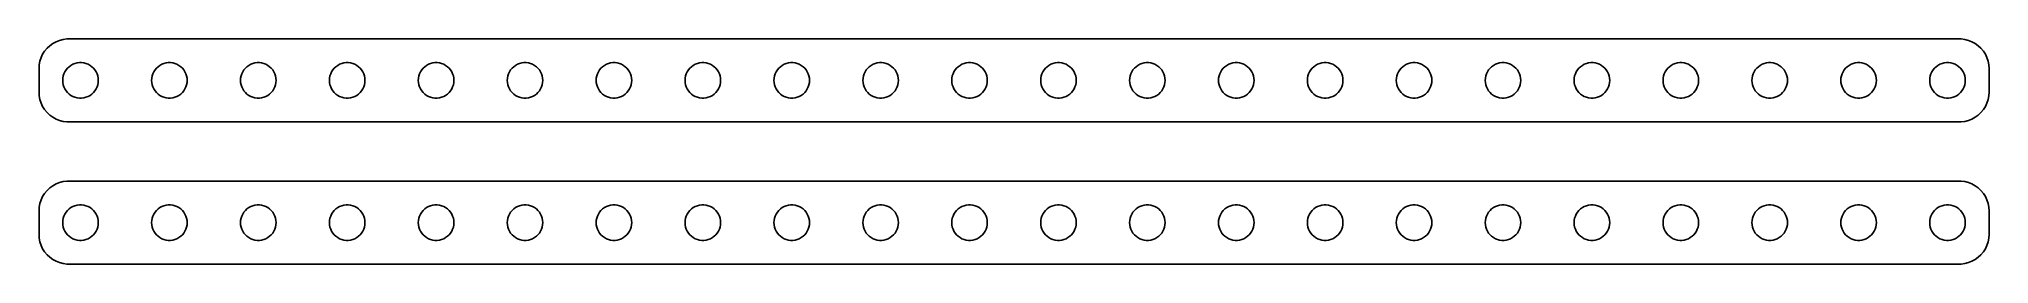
# Model space of a CAD drawing. Header units: metres. Extents: x -164 to 164, y 17 to 55.
import ezdxf

# ---------------------------------------------------------------- set-up
doc = ezdxf.new("R2010")
doc.units = ezdxf.units.M

msp = doc.modelspace()

# ---------------------------------------------------------------- linework, layer by layer
for p, q in [((-163.545, 52.9389), (-163.882, 52.4088)), ((-163.145, 53.4227), (-163.545, 52.9389)), ((-162.687, 53.8526), (-163.145, 53.4227)), ((-162.179, 54.2216), (-162.687, 53.8526)), ((-161.629, 54.5241), (-162.179, 54.2216)), ((-161.045, 54.7553), (-161.629, 54.5241)), ((-160.437, 54.9114), (-161.045, 54.7553)), ((-159.814, 54.9901), (-160.437, 54.9114)), ((159.814, 54.9901), (-159.814, 54.9901)), ((160.437, 54.9114), (159.814, 54.9901)), ((161.045, 54.7553), (160.437, 54.9114)), ((161.629, 54.5241), (161.045, 54.7553)), ((162.179, 54.2216), (161.629, 54.5241)), ((162.687, 53.8526), (162.179, 54.2216)), ((163.145, 53.4227), (162.687, 53.8526)), ((163.545, 52.9389), (163.145, 53.4227)), ((163.882, 52.4088), (163.545, 52.9389)), ((-164.461, 50.6267), (-164.5, 50)), ((-164.5, 50), (-164.5, 46)), ((-164.343, 51.2434), (-164.461, 50.6267)), ((-164.149, 51.8406), (-164.343, 51.2434)), ((-163.882, 52.4088), (-164.149, 51.8406)), ((-160.289, 49.1044), (-160.129, 49.4453)), ((-160.129, 49.4453), (-159.927, 49.7634)), ((-159.927, 49.7634), (-159.687, 50.0536)), ((-159.687, 50.0536), (-159.412, 50.3115)), ((-159.412, 50.3115), (-159.107, 50.533)), ((-159.107, 50.533), (-158.777, 50.7145)), ((-158.777, 50.7145), (-158.427, 50.8532)), ((-158.427, 50.8532), (-158.062, 50.9469)), ((-158.062, 50.9469), (-157.688, 50.9941)), ((-157.688, 50.9941), (-157.312, 50.9941)), ((-157.312, 50.9941), (-156.938, 50.9469)), ((-156.938, 50.9469), (-156.573, 50.8532)), ((-156.573, 50.8532), (-156.223, 50.7145)), ((-156.223, 50.7145), (-155.893, 50.533)), ((-155.893, 50.533), (-155.588, 50.3115)), ((-155.588, 50.3115), (-155.313, 50.0536)), ((-155.313, 50.0536), (-155.073, 49.7634)), ((-155.073, 49.7634), (-154.871, 49.4453)), ((-154.871, 49.4453), (-154.711, 49.1044)), ((-145.289, 49.1044), (-145.129, 49.4453)), ((-145.129, 49.4453), (-144.927, 49.7634)), ((-144.927, 49.7634), (-144.687, 50.0536)), ((-144.687, 50.0536), (-144.412, 50.3115)), ((-144.412, 50.3115), (-144.107, 50.533)), ((-144.107, 50.533), (-143.777, 50.7145)), ((-143.777, 50.7145), (-143.427, 50.8532)), ((-143.427, 50.8532), (-143.062, 50.9469)), ((-143.062, 50.9469), (-142.688, 50.9941)), ((-142.688, 50.9941), (-142.312, 50.9941)), ((-142.312, 50.9941), (-141.938, 50.9469)), ((-141.938, 50.9469), (-141.573, 50.8532)), ((-141.573, 50.8532), (-141.223, 50.7145)), ((-141.223, 50.7145), (-140.893, 50.533)), ((-140.893, 50.533), (-140.588, 50.3115)), ((-140.588, 50.3115), (-140.313, 50.0536)), ((-140.313, 50.0536), (-140.073, 49.7634)), ((-140.073, 49.7634), (-139.871, 49.4453)), ((-139.871, 49.4453), (-139.711, 49.1044)), ((-130.289, 49.1044), (-130.129, 49.4453)), ((-130.129, 49.4453), (-129.927, 49.7634)), ((-129.927, 49.7634), (-129.687, 50.0536)), ((-129.687, 50.0536), (-129.412, 50.3115)), ((-129.412, 50.3115), (-129.107, 50.533)), ((-129.107, 50.533), (-128.777, 50.7145)), ((-128.777, 50.7145), (-128.427, 50.8532)), ((-128.427, 50.8532), (-128.062, 50.9469)), ((-128.062, 50.9469), (-127.688, 50.9941)), ((-127.688, 50.9941), (-127.312, 50.9941)), ((-127.312, 50.9941), (-126.938, 50.9469)), ((-126.938, 50.9469), (-126.573, 50.8532)), ((-126.573, 50.8532), (-126.223, 50.7145)), ((-126.223, 50.7145), (-125.893, 50.533)), ((-125.893, 50.533), (-125.588, 50.3115)), ((-125.588, 50.3115), (-125.313, 50.0536)), ((-125.313, 50.0536), (-125.073, 49.7634)), ((-125.073, 49.7634), (-124.871, 49.4453)), ((-124.871, 49.4453), (-124.711, 49.1044)), ((-115.289, 49.1044), (-115.129, 49.4453)), ((-115.129, 49.4453), (-114.927, 49.7634)), ((-114.927, 49.7634), (-114.687, 50.0536)), ((-114.687, 50.0536), (-114.412, 50.3115)), ((-114.412, 50.3115), (-114.107, 50.533)), ((-114.107, 50.533), (-113.777, 50.7145)), ((-113.777, 50.7145), (-113.427, 50.8532)), ((-113.427, 50.8532), (-113.062, 50.9469)), ((-113.062, 50.9469), (-112.688, 50.9941)), ((-112.688, 50.9941), (-112.312, 50.9941)), ((-112.312, 50.9941), (-111.938, 50.9469)), ((-111.938, 50.9469), (-111.573, 50.8532)), ((-111.573, 50.8532), (-111.223, 50.7145)), ((-111.223, 50.7145), (-110.893, 50.533)), ((-110.893, 50.533), (-110.588, 50.3115)), ((-110.588, 50.3115), (-110.313, 50.0536)), ((-110.313, 50.0536), (-110.073, 49.7634)), ((-110.073, 49.7634), (-109.871, 49.4453)), ((-109.871, 49.4453), (-109.711, 49.1044)), ((-100.289, 49.1044), (-100.129, 49.4453)), ((-100.129, 49.4453), (-99.927, 49.7634)), ((-99.927, 49.7634), (-99.6869, 50.0536)), ((-99.6869, 50.0536), (-99.4123, 50.3115)), ((-99.4123, 50.3115), (-99.1075, 50.533)), ((-99.1075, 50.533), (-98.7773, 50.7145)), ((-98.7773, 50.7145), (-98.427, 50.8532)), ((-98.427, 50.8532), (-98.0621, 50.9469)), ((-98.0621, 50.9469), (-97.6884, 50.9941)), ((-97.6884, 50.9941), (-97.3116, 50.9941)), ((-97.3116, 50.9941), (-96.9379, 50.9469)), ((-96.9379, 50.9469), (-96.573, 50.8532)), ((-96.573, 50.8532), (-96.2227, 50.7145)), ((-96.2227, 50.7145), (-95.8925, 50.533)), ((-95.8925, 50.533), (-95.5877, 50.3115)), ((-95.5877, 50.3115), (-95.3131, 50.0536)), ((-95.3131, 50.0536), (-95.073, 49.7634)), ((-95.073, 49.7634), (-94.8711, 49.4453)), ((-94.8711, 49.4453), (-94.7107, 49.1044)), ((-85.2893, 49.1044), (-85.1289, 49.4453)), ((-85.1289, 49.4453), (-84.927, 49.7634)), ((-84.927, 49.7634), (-84.6869, 50.0536)), ((-84.6869, 50.0536), (-84.4123, 50.3115)), ((-84.4123, 50.3115), (-84.1075, 50.533)), ((-84.1075, 50.533), (-83.7773, 50.7145)), ((-83.7773, 50.7145), (-83.427, 50.8532)), ((-83.427, 50.8532), (-83.0621, 50.9469)), ((-83.0621, 50.9469), (-82.6884, 50.9941)), ((-82.6884, 50.9941), (-82.3116, 50.9941)), ((-82.3116, 50.9941), (-81.9379, 50.9469)), ((-81.9379, 50.9469), (-81.573, 50.8532)), ((-81.573, 50.8532), (-81.2227, 50.7145)), ((-81.2227, 50.7145), (-80.8925, 50.533)), ((-80.8925, 50.533), (-80.5877, 50.3115)), ((-80.5877, 50.3115), (-80.3131, 50.0536)), ((-80.3131, 50.0536), (-80.073, 49.7634)), ((-80.073, 49.7634), (-79.8711, 49.4453)), ((-79.8711, 49.4453), (-79.7107, 49.1044)), ((-70.2893, 49.1044), (-70.1289, 49.4453)), ((-70.1289, 49.4453), (-69.927, 49.7634)), ((-69.927, 49.7634), (-69.6869, 50.0536)), ((-69.6869, 50.0536), (-69.4123, 50.3115)), ((-69.4123, 50.3115), (-69.1075, 50.533)), ((-69.1075, 50.533), (-68.7773, 50.7145)), ((-68.7773, 50.7145), (-68.427, 50.8532)), ((-68.427, 50.8532), (-68.0621, 50.9469)), ((-68.0621, 50.9469), (-67.6884, 50.9941)), ((-67.6884, 50.9941), (-67.3116, 50.9941)), ((-67.3116, 50.9941), (-66.9379, 50.9469)), ((-66.9379, 50.9469), (-66.573, 50.8532)), ((-66.573, 50.8532), (-66.2227, 50.7145)), ((-66.2227, 50.7145), (-65.8925, 50.533)), ((-65.8925, 50.533), (-65.5877, 50.3115)), ((-65.5877, 50.3115), (-65.3131, 50.0536)), ((-65.3131, 50.0536), (-65.073, 49.7634)), ((-65.073, 49.7634), (-64.8711, 49.4453)), ((-64.8711, 49.4453), (-64.7107, 49.1044)), ((-55.2893, 49.1044), (-55.1289, 49.4453)), ((-55.1289, 49.4453), (-54.927, 49.7634)), ((-54.927, 49.7634), (-54.6869, 50.0536)), ((-54.6869, 50.0536), (-54.4123, 50.3115)), ((-54.4123, 50.3115), (-54.1075, 50.533)), ((-54.1075, 50.533), (-53.7773, 50.7145)), ((-53.7773, 50.7145), (-53.427, 50.8532)), ((-53.427, 50.8532), (-53.0621, 50.9469)), ((-53.0621, 50.9469), (-52.6884, 50.9941)), ((-52.6884, 50.9941), (-52.3116, 50.9941)), ((-52.3116, 50.9941), (-51.9379, 50.9469)), ((-51.9379, 50.9469), (-51.5729, 50.8532)), ((-51.5729, 50.8532), (-51.2227, 50.7145)), ((-51.2227, 50.7145), (-50.8925, 50.533)), ((-50.8925, 50.533), (-50.5877, 50.3115)), ((-50.5877, 50.3115), (-50.3131, 50.0536)), ((-50.3131, 50.0536), (-50.0729, 49.7634)), ((-50.0729, 49.7634), (-49.8711, 49.4453)), ((-49.8711, 49.4453), (-49.7107, 49.1044)), ((-40.2893, 49.1044), (-40.1289, 49.4453)), ((-40.1289, 49.4453), (-39.927, 49.7634)), ((-39.927, 49.7634), (-39.6869, 50.0536)), ((-39.6869, 50.0536), (-39.4123, 50.3115)), ((-39.4123, 50.3115), (-39.1075, 50.533)), ((-39.1075, 50.533), (-38.7773, 50.7145)), ((-38.7773, 50.7145), (-38.427, 50.8532)), ((-38.427, 50.8532), (-38.0621, 50.9469)), ((-38.0621, 50.9469), (-37.6884, 50.9941)), ((-37.6884, 50.9941), (-37.3116, 50.9941)), ((-37.3116, 50.9941), (-36.9379, 50.9469)), ((-36.9379, 50.9469), (-36.5729, 50.8532)), ((-36.5729, 50.8532), (-36.2227, 50.7145)), ((-36.2227, 50.7145), (-35.8925, 50.533)), ((-35.8925, 50.533), (-35.5877, 50.3115)), ((-35.5877, 50.3115), (-35.3131, 50.0536)), ((-35.3131, 50.0536), (-35.0729, 49.7634)), ((-35.0729, 49.7634), (-34.8711, 49.4453)), ((-34.8711, 49.4453), (-34.7107, 49.1044)), ((-25.2893, 49.1044), (-25.1289, 49.4453)), ((-25.1289, 49.4453), (-24.927, 49.7634)), ((-24.927, 49.7634), (-24.6869, 50.0536)), ((-24.6869, 50.0536), (-24.4123, 50.3115)), ((-24.4123, 50.3115), (-24.1075, 50.533)), ((-24.1075, 50.533), (-23.7773, 50.7145)), ((-23.7773, 50.7145), (-23.427, 50.8532)), ((-23.427, 50.8532), (-23.0621, 50.9469)), ((-23.0621, 50.9469), (-22.6884, 50.9941)), ((-22.6884, 50.9941), (-22.3116, 50.9941)), ((-22.3116, 50.9941), (-21.9379, 50.9469)), ((-21.9379, 50.9469), (-21.5729, 50.8532)), ((-21.5729, 50.8532), (-21.2227, 50.7145)), ((-21.2227, 50.7145), (-20.8925, 50.533)), ((-20.8925, 50.533), (-20.5877, 50.3115)), ((-20.5877, 50.3115), (-20.3131, 50.0536)), ((-20.3131, 50.0536), (-20.0729, 49.7634)), ((-20.0729, 49.7634), (-19.8711, 49.4453)), ((-19.8711, 49.4453), (-19.7107, 49.1044)), ((-10.2893, 49.1044), (-10.1289, 49.4453)), ((-10.1289, 49.4453), (-9.92705, 49.7634)), ((-9.92705, 49.7634), (-9.6869, 50.0536)), ((-9.6869, 50.0536), (-9.41226, 50.3115)), ((-9.41226, 50.3115), (-9.10747, 50.533)), ((-9.10747, 50.533), (-8.77733, 50.7145)), ((-8.77733, 50.7145), (-8.42705, 50.8532)), ((-8.42705, 50.8532), (-8.06213, 50.9469)), ((-8.06213, 50.9469), (-7.68837, 50.9941)), ((-7.68837, 50.9941), (-7.31161, 50.9941)), ((-7.31161, 50.9941), (-6.93785, 50.9469)), ((-6.93785, 50.9469), (-6.57294, 50.8532)), ((-6.57294, 50.8532), (-6.22266, 50.7145)), ((-6.22266, 50.7145), (-5.89252, 50.533)), ((-5.89252, 50.533), (-5.58772, 50.3115)), ((-5.58772, 50.3115), (-5.31308, 50.0536)), ((-5.31308, 50.0536), (-5.07294, 49.7634)), ((-5.07294, 49.7634), (-4.87108, 49.4453)), ((-4.87108, 49.4453), (-4.71066, 49.1044)), ((4.71066, 49.1044), (4.87108, 49.4453)), ((4.87108, 49.4453), (5.07294, 49.7634)), ((5.07294, 49.7634), (5.31308, 50.0536)), ((5.31308, 50.0536), (5.58772, 50.3115)), ((5.58772, 50.3115), (5.89252, 50.533)), ((5.89252, 50.533), (6.22266, 50.7145)), ((6.22266, 50.7145), (6.57294, 50.8532)), ((6.57294, 50.8532), (6.93785, 50.9469)), ((6.93785, 50.9469), (7.31161, 50.9941)), ((7.31161, 50.9941), (7.68837, 50.9941)), ((7.68837, 50.9941), (8.06213, 50.9469)), ((8.06213, 50.9469), (8.42705, 50.8532)), ((8.42705, 50.8532), (8.77733, 50.7145)), ((8.77733, 50.7145), (9.10747, 50.533)), ((9.10747, 50.533), (9.41226, 50.3115)), ((9.41226, 50.3115), (9.6869, 50.0536)), ((9.6869, 50.0536), (9.92705, 49.7634)), ((9.92705, 49.7634), (10.1289, 49.4453)), ((10.1289, 49.4453), (10.2893, 49.1044)), ((19.7107, 49.1044), (19.8711, 49.4453)), ((19.8711, 49.4453), (20.0729, 49.7634)), ((20.0729, 49.7634), (20.3131, 50.0536)), ((20.3131, 50.0536), (20.5877, 50.3115)), ((20.5877, 50.3115), (20.8925, 50.533)), ((20.8925, 50.533), (21.2227, 50.7145)), ((21.2227, 50.7145), (21.5729, 50.8532)), ((21.5729, 50.8532), (21.9379, 50.9469)), ((21.9379, 50.9469), (22.3116, 50.9941)), ((22.3116, 50.9941), (22.6884, 50.9941)), ((22.6884, 50.9941), (23.0621, 50.9469)), ((23.0621, 50.9469), (23.427, 50.8532)), ((23.427, 50.8532), (23.7773, 50.7145)), ((23.7773, 50.7145), (24.1075, 50.533)), ((24.1075, 50.533), (24.4123, 50.3115)), ((24.4123, 50.3115), (24.6869, 50.0536)), ((24.6869, 50.0536), (24.927, 49.7634)), ((24.927, 49.7634), (25.1289, 49.4453)), ((25.1289, 49.4453), (25.2893, 49.1044)), ((34.7107, 49.1044), (34.8711, 49.4453)), ((34.8711, 49.4453), (35.0729, 49.7634)), ((35.0729, 49.7634), (35.3131, 50.0536)), ((35.3131, 50.0536), (35.5877, 50.3115)), ((35.5877, 50.3115), (35.8925, 50.533)), ((35.8925, 50.533), (36.2227, 50.7145)), ((36.2227, 50.7145), (36.5729, 50.8532)), ((36.5729, 50.8532), (36.9379, 50.9469)), ((36.9379, 50.9469), (37.3116, 50.9941)), ((37.3116, 50.9941), (37.6884, 50.9941)), ((37.6884, 50.9941), (38.0621, 50.9469)), ((38.0621, 50.9469), (38.427, 50.8532)), ((38.427, 50.8532), (38.7773, 50.7145)), ((38.7773, 50.7145), (39.1075, 50.533)), ((39.1075, 50.533), (39.4123, 50.3115)), ((39.4123, 50.3115), (39.6869, 50.0536)), ((39.6869, 50.0536), (39.927, 49.7634)), ((39.927, 49.7634), (40.1289, 49.4453)), ((40.1289, 49.4453), (40.2893, 49.1044)), ((49.7107, 49.1044), (49.8711, 49.4453)), ((49.8711, 49.4453), (50.0729, 49.7634)), ((50.0729, 49.7634), (50.3131, 50.0536)), ((50.3131, 50.0536), (50.5877, 50.3115)), ((50.5877, 50.3115), (50.8925, 50.533)), ((50.8925, 50.533), (51.2227, 50.7145)), ((51.2227, 50.7145), (51.5729, 50.8532)), ((51.5729, 50.8532), (51.9379, 50.9469)), ((51.9379, 50.9469), (52.3116, 50.9941)), ((52.3116, 50.9941), (52.6884, 50.9941)), ((52.6884, 50.9941), (53.0621, 50.9469)), ((53.0621, 50.9469), (53.427, 50.8532)), ((53.427, 50.8532), (53.7773, 50.7145)), ((53.7773, 50.7145), (54.1075, 50.533)), ((54.1075, 50.533), (54.4123, 50.3115)), ((54.4123, 50.3115), (54.6869, 50.0536)), ((54.6869, 50.0536), (54.927, 49.7634)), ((54.927, 49.7634), (55.1289, 49.4453)), ((55.1289, 49.4453), (55.2893, 49.1044)), ((64.7107, 49.1044), (64.8711, 49.4453)), ((64.8711, 49.4453), (65.073, 49.7634)), ((65.073, 49.7634), (65.3131, 50.0536)), ((65.3131, 50.0536), (65.5877, 50.3115)), ((65.5877, 50.3115), (65.8925, 50.533)), ((65.8925, 50.533), (66.2227, 50.7145)), ((66.2227, 50.7145), (66.573, 50.8532)), ((66.573, 50.8532), (66.9379, 50.9469)), ((66.9379, 50.9469), (67.3116, 50.9941)), ((67.3116, 50.9941), (67.6884, 50.9941)), ((67.6884, 50.9941), (68.0621, 50.9469)), ((68.0621, 50.9469), (68.427, 50.8532)), ((68.427, 50.8532), (68.7773, 50.7145)), ((68.7773, 50.7145), (69.1075, 50.533)), ((69.1075, 50.533), (69.4123, 50.3115)), ((69.4123, 50.3115), (69.6869, 50.0536)), ((69.6869, 50.0536), (69.927, 49.7634)), ((69.927, 49.7634), (70.1289, 49.4453)), ((70.1289, 49.4453), (70.2893, 49.1044)), ((79.7107, 49.1044), (79.8711, 49.4453)), ((79.8711, 49.4453), (80.073, 49.7634)), ((80.073, 49.7634), (80.3131, 50.0536)), ((80.3131, 50.0536), (80.5877, 50.3115)), ((80.5877, 50.3115), (80.8925, 50.533)), ((80.8925, 50.533), (81.2227, 50.7145)), ((81.2227, 50.7145), (81.573, 50.8532)), ((81.573, 50.8532), (81.9379, 50.9469)), ((81.9379, 50.9469), (82.3116, 50.9941)), ((82.3116, 50.9941), (82.6884, 50.9941)), ((82.6884, 50.9941), (83.0621, 50.9469)), ((83.0621, 50.9469), (83.427, 50.8532)), ((83.427, 50.8532), (83.7773, 50.7145)), ((83.7773, 50.7145), (84.1075, 50.533)), ((84.1075, 50.533), (84.4123, 50.3115)), ((84.4123, 50.3115), (84.6869, 50.0536)), ((84.6869, 50.0536), (84.927, 49.7634)), ((84.927, 49.7634), (85.1289, 49.4453)), ((85.1289, 49.4453), (85.2893, 49.1044)), ((94.7107, 49.1044), (94.8711, 49.4453)), ((94.8711, 49.4453), (95.073, 49.7634)), ((95.073, 49.7634), (95.3131, 50.0536)), ((95.3131, 50.0536), (95.5877, 50.3115)), ((95.5877, 50.3115), (95.8925, 50.533)), ((95.8925, 50.533), (96.2227, 50.7145)), ((96.2227, 50.7145), (96.573, 50.8532)), ((96.573, 50.8532), (96.9379, 50.9469)), ((96.9379, 50.9469), (97.3116, 50.9941)), ((97.3116, 50.9941), (97.6884, 50.9941)), ((97.6884, 50.9941), (98.0621, 50.9469)), ((98.0621, 50.9469), (98.427, 50.8532)), ((98.427, 50.8532), (98.7773, 50.7145)), ((98.7773, 50.7145), (99.1075, 50.533)), ((99.1075, 50.533), (99.4123, 50.3115)), ((99.4123, 50.3115), (99.6869, 50.0536)), ((99.6869, 50.0536), (99.927, 49.7634)), ((99.927, 49.7634), (100.129, 49.4453)), ((100.129, 49.4453), (100.289, 49.1044)), ((109.711, 49.1044), (109.871, 49.4453)), ((109.871, 49.4453), (110.073, 49.7634)), ((110.073, 49.7634), (110.313, 50.0536)), ((110.313, 50.0536), (110.588, 50.3115)), ((110.588, 50.3115), (110.893, 50.533)), ((110.893, 50.533), (111.223, 50.7145)), ((111.223, 50.7145), (111.573, 50.8532)), ((111.573, 50.8532), (111.938, 50.9469)), ((111.938, 50.9469), (112.312, 50.9941)), ((112.312, 50.9941), (112.688, 50.9941)), ((112.688, 50.9941), (113.062, 50.9469)), ((113.062, 50.9469), (113.427, 50.8532)), ((113.427, 50.8532), (113.777, 50.7145)), ((113.777, 50.7145), (114.107, 50.533)), ((114.107, 50.533), (114.412, 50.3115)), ((114.412, 50.3115), (114.687, 50.0536)), ((114.687, 50.0536), (114.927, 49.7634)), ((114.927, 49.7634), (115.129, 49.4453)), ((115.129, 49.4453), (115.289, 49.1044)), ((124.711, 49.1044), (124.871, 49.4453)), ((124.871, 49.4453), (125.073, 49.7634)), ((125.073, 49.7634), (125.313, 50.0536)), ((125.313, 50.0536), (125.588, 50.3115)), ((125.588, 50.3115), (125.893, 50.533)), ((125.893, 50.533), (126.223, 50.7145)), ((126.223, 50.7145), (126.573, 50.8532)), ((126.573, 50.8532), (126.938, 50.9469)), ((126.938, 50.9469), (127.312, 50.9941)), ((127.312, 50.9941), (127.688, 50.9941)), ((127.688, 50.9941), (128.062, 50.9469)), ((128.062, 50.9469), (128.427, 50.8532)), ((128.427, 50.8532), (128.777, 50.7145)), ((128.777, 50.7145), (129.107, 50.533)), ((129.107, 50.533), (129.412, 50.3115)), ((129.412, 50.3115), (129.687, 50.0536)), ((129.687, 50.0536), (129.927, 49.7634)), ((129.927, 49.7634), (130.129, 49.4453)), ((130.129, 49.4453), (130.289, 49.1044)), ((139.711, 49.1044), (139.871, 49.4453)), ((139.871, 49.4453), (140.073, 49.7634)), ((140.073, 49.7634), (140.313, 50.0536)), ((140.313, 50.0536), (140.588, 50.3115)), ((140.588, 50.3115), (140.893, 50.533)), ((140.893, 50.533), (141.223, 50.7145)), ((141.223, 50.7145), (141.573, 50.8532)), ((141.573, 50.8532), (141.938, 50.9469)), ((141.938, 50.9469), (142.312, 50.9941)), ((142.312, 50.9941), (142.688, 50.9941)), ((142.688, 50.9941), (143.062, 50.9469)), ((143.062, 50.9469), (143.427, 50.8532)), ((143.427, 50.8532), (143.777, 50.7145)), ((143.777, 50.7145), (144.107, 50.533)), ((144.107, 50.533), (144.412, 50.3115)), ((144.412, 50.3115), (144.687, 50.0536)), ((144.687, 50.0536), (144.927, 49.7634)), ((144.927, 49.7634), (145.129, 49.4453)), ((145.129, 49.4453), (145.289, 49.1044)), ((154.711, 49.1044), (154.871, 49.4453)), ((154.871, 49.4453), (155.073, 49.7634)), ((155.073, 49.7634), (155.313, 50.0536)), ((155.313, 50.0536), (155.588, 50.3115)), ((155.588, 50.3115), (155.893, 50.533)), ((155.893, 50.533), (156.223, 50.7145)), ((156.223, 50.7145), (156.573, 50.8532)), ((156.573, 50.8532), (156.938, 50.9469)), ((156.938, 50.9469), (157.312, 50.9941)), ((157.312, 50.9941), (157.688, 50.9941)), ((157.688, 50.9941), (158.062, 50.9469)), ((158.062, 50.9469), (158.427, 50.8532)), ((158.427, 50.8532), (158.777, 50.7145)), ((158.777, 50.7145), (159.107, 50.533)), ((159.107, 50.533), (159.412, 50.3115)), ((159.412, 50.3115), (159.687, 50.0536)), ((159.687, 50.0536), (159.927, 49.7634)), ((159.927, 49.7634), (160.129, 49.4453)), ((160.129, 49.4453), (160.289, 49.1044)), ((164.149, 51.8406), (163.882, 52.4088)), ((164.343, 51.2434), (164.149, 51.8406)), ((164.461, 50.6267), (164.343, 51.2434)), ((164.5, 50), (164.461, 50.6267)), ((164.5, 46), (164.5, 50)), ((-160.5, 48), (-160.476, 48.376)), ((-160.476, 47.624), (-160.5, 48)), ((-160.476, 48.376), (-160.406, 48.7461)), ((-160.406, 47.2539), (-160.476, 47.624)), ((-160.406, 48.7461), (-160.289, 49.1044)), ((-160.289, 46.8956), (-160.406, 47.2539)), ((-160.129, 46.5547), (-160.289, 46.8956)), ((-159.927, 46.2366), (-160.129, 46.5547)), ((-159.687, 45.9464), (-159.927, 46.2366)), ((-155.073, 46.2366), (-155.313, 45.9464)), ((-154.871, 46.5547), (-155.073, 46.2366)), ((-154.711, 46.8956), (-154.871, 46.5547)), ((-154.711, 49.1044), (-154.594, 48.7461)), ((-154.594, 47.2539), (-154.711, 46.8956)), ((-154.594, 48.7461), (-154.524, 48.376)), ((-154.524, 47.624), (-154.594, 47.2539)), ((-154.524, 48.376), (-154.5, 48)), ((-154.5, 48), (-154.524, 47.624)), ((-145.5, 48), (-145.476, 48.376)), ((-145.476, 47.624), (-145.5, 48)), ((-145.476, 48.376), (-145.406, 48.7461)), ((-145.406, 47.2539), (-145.476, 47.624)), ((-145.406, 48.7461), (-145.289, 49.1044)), ((-145.289, 46.8956), (-145.406, 47.2539)), ((-145.129, 46.5547), (-145.289, 46.8956)), ((-144.927, 46.2366), (-145.129, 46.5547)), ((-144.687, 45.9464), (-144.927, 46.2366)), ((-140.073, 46.2366), (-140.313, 45.9464)), ((-139.871, 46.5547), (-140.073, 46.2366)), ((-139.711, 46.8956), (-139.871, 46.5547)), ((-139.711, 49.1044), (-139.594, 48.7461)), ((-139.594, 47.2539), (-139.711, 46.8956)), ((-139.594, 48.7461), (-139.524, 48.376)), ((-139.524, 47.624), (-139.594, 47.2539)), ((-139.524, 48.376), (-139.5, 48)), ((-139.5, 48), (-139.524, 47.624)), ((-130.5, 48), (-130.476, 48.376)), ((-130.476, 47.624), (-130.5, 48)), ((-130.476, 48.376), (-130.406, 48.7461)), ((-130.406, 47.2539), (-130.476, 47.624)), ((-130.406, 48.7461), (-130.289, 49.1044)), ((-130.289, 46.8956), (-130.406, 47.2539)), ((-130.129, 46.5547), (-130.289, 46.8956)), ((-129.927, 46.2366), (-130.129, 46.5547)), ((-129.687, 45.9464), (-129.927, 46.2366)), ((-125.073, 46.2366), (-125.313, 45.9464)), ((-124.871, 46.5547), (-125.073, 46.2366)), ((-124.711, 46.8956), (-124.871, 46.5547)), ((-124.711, 49.1044), (-124.594, 48.7461)), ((-124.594, 47.2539), (-124.711, 46.8956)), ((-124.594, 48.7461), (-124.524, 48.376)), ((-124.524, 47.624), (-124.594, 47.2539)), ((-124.524, 48.376), (-124.5, 48)), ((-124.5, 48), (-124.524, 47.624)), ((-115.5, 48), (-115.476, 48.376)), ((-115.476, 47.624), (-115.5, 48)), ((-115.476, 48.376), (-115.406, 48.7461)), ((-115.406, 47.2539), (-115.476, 47.624)), ((-115.406, 48.7461), (-115.289, 49.1044)), ((-115.289, 46.8956), (-115.406, 47.2539)), ((-115.129, 46.5547), (-115.289, 46.8956)), ((-114.927, 46.2366), (-115.129, 46.5547)), ((-114.687, 45.9464), (-114.927, 46.2366)), ((-110.073, 46.2366), (-110.313, 45.9464)), ((-109.871, 46.5547), (-110.073, 46.2366)), ((-109.711, 46.8956), (-109.871, 46.5547)), ((-109.711, 49.1044), (-109.594, 48.7461)), ((-109.594, 47.2539), (-109.711, 46.8956)), ((-109.594, 48.7461), (-109.524, 48.376)), ((-109.524, 47.624), (-109.594, 47.2539)), ((-109.524, 48.376), (-109.5, 48)), ((-109.5, 48), (-109.524, 47.624)), ((-100.5, 48), (-100.476, 48.376)), ((-100.476, 47.624), (-100.5, 48)), ((-100.476, 48.376), (-100.406, 48.7461)), ((-100.406, 47.2539), (-100.476, 47.624)), ((-100.406, 48.7461), (-100.289, 49.1044)), ((-100.289, 46.8956), (-100.406, 47.2539)), ((-100.129, 46.5547), (-100.289, 46.8956)), ((-99.927, 46.2366), (-100.129, 46.5547)), ((-99.6869, 45.9464), (-99.927, 46.2366)), ((-95.073, 46.2366), (-95.3131, 45.9464)), ((-94.8711, 46.5547), (-95.073, 46.2366)), ((-94.7107, 46.8956), (-94.8711, 46.5547)), ((-94.7107, 49.1044), (-94.5943, 48.7461)), ((-94.5943, 47.2539), (-94.7107, 46.8956)), ((-94.5943, 48.7461), (-94.5237, 48.376)), ((-94.5237, 47.624), (-94.5943, 47.2539)), ((-94.5237, 48.376), (-94.5, 48)), ((-94.5, 48), (-94.5237, 47.624)), ((-85.5, 48), (-85.4763, 48.376)), ((-85.4763, 47.624), (-85.5, 48)), ((-85.4763, 48.376), (-85.4057, 48.7461)), ((-85.4057, 47.2539), (-85.4763, 47.624)), ((-85.4057, 48.7461), (-85.2893, 49.1044)), ((-85.2893, 46.8956), (-85.4057, 47.2539)), ((-85.1289, 46.5547), (-85.2893, 46.8956)), ((-84.927, 46.2366), (-85.1289, 46.5547)), ((-84.6869, 45.9464), (-84.927, 46.2366)), ((-80.073, 46.2366), (-80.3131, 45.9464)), ((-79.8711, 46.5547), (-80.073, 46.2366)), ((-79.7107, 46.8956), (-79.8711, 46.5547)), ((-79.7107, 49.1044), (-79.5943, 48.7461)), ((-79.5943, 47.2539), (-79.7107, 46.8956)), ((-79.5943, 48.7461), (-79.5237, 48.376)), ((-79.5237, 47.624), (-79.5943, 47.2539)), ((-79.5237, 48.376), (-79.5, 48)), ((-79.5, 48), (-79.5237, 47.624)), ((-70.5, 48), (-70.4763, 48.376)), ((-70.4763, 47.624), (-70.5, 48)), ((-70.4763, 48.376), (-70.4057, 48.7461)), ((-70.4057, 47.2539), (-70.4763, 47.624)), ((-70.4057, 48.7461), (-70.2893, 49.1044)), ((-70.2893, 46.8956), (-70.4057, 47.2539)), ((-70.1289, 46.5547), (-70.2893, 46.8956)), ((-69.927, 46.2366), (-70.1289, 46.5547)), ((-69.6869, 45.9464), (-69.927, 46.2366)), ((-65.073, 46.2366), (-65.3131, 45.9464)), ((-64.8711, 46.5547), (-65.073, 46.2366)), ((-64.7107, 46.8956), (-64.8711, 46.5547)), ((-64.7107, 49.1044), (-64.5943, 48.7461)), ((-64.5943, 47.2539), (-64.7107, 46.8956)), ((-64.5943, 48.7461), (-64.5237, 48.376)), ((-64.5237, 47.624), (-64.5943, 47.2539)), ((-64.5237, 48.376), (-64.5, 48)), ((-64.5, 48), (-64.5237, 47.624)), ((-55.5, 48), (-55.4763, 48.376)), ((-55.4763, 47.624), (-55.5, 48)), ((-55.4763, 48.376), (-55.4057, 48.7461)), ((-55.4057, 47.2539), (-55.4763, 47.624)), ((-55.4057, 48.7461), (-55.2893, 49.1044)), ((-55.2893, 46.8956), (-55.4057, 47.2539)), ((-55.1289, 46.5547), (-55.2893, 46.8956)), ((-54.927, 46.2366), (-55.1289, 46.5547)), ((-54.6869, 45.9464), (-54.927, 46.2366)), ((-50.0729, 46.2366), (-50.3131, 45.9464)), ((-49.8711, 46.5547), (-50.0729, 46.2366)), ((-49.7107, 46.8956), (-49.8711, 46.5547)), ((-49.7107, 49.1044), (-49.5942, 48.7461)), ((-49.5942, 47.2539), (-49.7107, 46.8956)), ((-49.5942, 48.7461), (-49.5237, 48.376)), ((-49.5237, 47.624), (-49.5942, 47.2539)), ((-49.5237, 48.376), (-49.5, 48)), ((-49.5, 48), (-49.5237, 47.624)), ((-40.5, 48), (-40.4763, 48.376)), ((-40.4763, 47.624), (-40.5, 48)), ((-40.4763, 48.376), (-40.4057, 48.7461)), ((-40.4057, 47.2539), (-40.4763, 47.624)), ((-40.4057, 48.7461), (-40.2893, 49.1044)), ((-40.2893, 46.8956), (-40.4057, 47.2539)), ((-40.1289, 46.5547), (-40.2893, 46.8956)), ((-39.927, 46.2366), (-40.1289, 46.5547)), ((-39.6869, 45.9464), (-39.927, 46.2366)), ((-35.0729, 46.2366), (-35.3131, 45.9464)), ((-34.8711, 46.5547), (-35.0729, 46.2366)), ((-34.7107, 46.8956), (-34.8711, 46.5547)), ((-34.7107, 49.1044), (-34.5942, 48.7461)), ((-34.5942, 47.2539), (-34.7107, 46.8956)), ((-34.5942, 48.7461), (-34.5237, 48.376)), ((-34.5237, 47.624), (-34.5942, 47.2539)), ((-34.5237, 48.376), (-34.5, 48)), ((-34.5, 48), (-34.5237, 47.624)), ((-25.5, 48), (-25.4763, 48.376)), ((-25.4763, 47.624), (-25.5, 48)), ((-25.4763, 48.376), (-25.4057, 48.7461)), ((-25.4057, 47.2539), (-25.4763, 47.624)), ((-25.4057, 48.7461), (-25.2893, 49.1044)), ((-25.2893, 46.8956), (-25.4057, 47.2539)), ((-25.1289, 46.5547), (-25.2893, 46.8956)), ((-24.927, 46.2366), (-25.1289, 46.5547)), ((-24.6869, 45.9464), (-24.927, 46.2366)), ((-20.0729, 46.2366), (-20.3131, 45.9464)), ((-19.8711, 46.5547), (-20.0729, 46.2366)), ((-19.7107, 46.8956), (-19.8711, 46.5547)), ((-19.7107, 49.1044), (-19.5942, 48.7461)), ((-19.5942, 47.2539), (-19.7107, 46.8956)), ((-19.5942, 48.7461), (-19.5237, 48.376)), ((-19.5237, 47.624), (-19.5942, 47.2539)), ((-19.5237, 48.376), (-19.5, 48)), ((-19.5, 48), (-19.5237, 47.624)), ((-10.5, 48), (-10.4763, 48.376)), ((-10.4763, 47.624), (-10.5, 48)), ((-10.4763, 48.376), (-10.4057, 48.7461)), ((-10.4057, 47.2539), (-10.4763, 47.624)), ((-10.4057, 48.7461), (-10.2893, 49.1044)), ((-10.2893, 46.8956), (-10.4057, 47.2539)), ((-10.1289, 46.5547), (-10.2893, 46.8956)), ((-9.92705, 46.2366), (-10.1289, 46.5547)), ((-9.6869, 45.9464), (-9.92705, 46.2366)), ((-5.07294, 46.2366), (-5.31308, 45.9464)), ((-4.87108, 46.5547), (-5.07294, 46.2366)), ((-4.71066, 46.8956), (-4.87108, 46.5547)), ((-4.71066, 49.1044), (-4.59424, 48.7461)), ((-4.59424, 47.2539), (-4.71066, 46.8956)), ((-4.59424, 48.7461), (-4.52365, 48.376)), ((-4.52365, 47.624), (-4.59424, 47.2539)), ((-4.52365, 48.376), (-4.5, 48)), ((-4.5, 48), (-4.52365, 47.624)), ((4.5, 48), (4.52365, 48.376)), ((4.52365, 47.624), (4.5, 48)), ((4.52365, 48.376), (4.59424, 48.7461)), ((4.59424, 47.2539), (4.52365, 47.624)), ((4.59424, 48.7461), (4.71066, 49.1044)), ((4.71066, 46.8956), (4.59424, 47.2539)), ((4.87108, 46.5547), (4.71066, 46.8956)), ((5.07294, 46.2366), (4.87108, 46.5547)), ((5.31308, 45.9464), (5.07294, 46.2366)), ((9.92705, 46.2366), (9.6869, 45.9464)), ((10.1289, 46.5547), (9.92705, 46.2366)), ((10.2893, 46.8956), (10.1289, 46.5547)), ((10.2893, 49.1044), (10.4057, 48.7461)), ((10.4057, 47.2539), (10.2893, 46.8956)), ((10.4057, 48.7461), (10.4763, 48.376)), ((10.4763, 47.624), (10.4057, 47.2539)), ((10.4763, 48.376), (10.5, 48)), ((10.5, 48), (10.4763, 47.624)), ((19.5, 48), (19.5237, 48.376)), ((19.5237, 47.624), (19.5, 48)), ((19.5237, 48.376), (19.5942, 48.7461)), ((19.5942, 47.2539), (19.5237, 47.624)), ((19.5942, 48.7461), (19.7107, 49.1044)), ((19.7107, 46.8956), (19.5942, 47.2539)), ((19.8711, 46.5547), (19.7107, 46.8956)), ((20.0729, 46.2366), (19.8711, 46.5547)), ((20.3131, 45.9464), (20.0729, 46.2366)), ((24.927, 46.2366), (24.6869, 45.9464)), ((25.1289, 46.5547), (24.927, 46.2366)), ((25.2893, 46.8956), (25.1289, 46.5547)), ((25.2893, 49.1044), (25.4057, 48.7461)), ((25.4057, 47.2539), (25.2893, 46.8956)), ((25.4057, 48.7461), (25.4763, 48.376)), ((25.4763, 47.624), (25.4057, 47.2539)), ((25.4763, 48.376), (25.5, 48)), ((25.5, 48), (25.4763, 47.624)), ((34.5, 48), (34.5237, 48.376)), ((34.5237, 47.624), (34.5, 48)), ((34.5237, 48.376), (34.5942, 48.7461)), ((34.5942, 47.2539), (34.5237, 47.624)), ((34.5942, 48.7461), (34.7107, 49.1044)), ((34.7107, 46.8956), (34.5942, 47.2539)), ((34.8711, 46.5547), (34.7107, 46.8956)), ((35.0729, 46.2366), (34.8711, 46.5547)), ((35.3131, 45.9464), (35.0729, 46.2366)), ((39.927, 46.2366), (39.6869, 45.9464)), ((40.1289, 46.5547), (39.927, 46.2366)), ((40.2893, 46.8956), (40.1289, 46.5547)), ((40.2893, 49.1044), (40.4057, 48.7461)), ((40.4057, 47.2539), (40.2893, 46.8956)), ((40.4057, 48.7461), (40.4763, 48.376)), ((40.4763, 47.624), (40.4057, 47.2539)), ((40.4763, 48.376), (40.5, 48)), ((40.5, 48), (40.4763, 47.624)), ((49.5, 48), (49.5237, 48.376)), ((49.5237, 47.624), (49.5, 48)), ((49.5237, 48.376), (49.5942, 48.7461)), ((49.5942, 47.2539), (49.5237, 47.624)), ((49.5942, 48.7461), (49.7107, 49.1044)), ((49.7107, 46.8956), (49.5942, 47.2539)), ((49.8711, 46.5547), (49.7107, 46.8956)), ((50.0729, 46.2366), (49.8711, 46.5547)), ((50.3131, 45.9464), (50.0729, 46.2366)), ((54.927, 46.2366), (54.6869, 45.9464)), ((55.1289, 46.5547), (54.927, 46.2366)), ((55.2893, 46.8956), (55.1289, 46.5547)), ((55.2893, 49.1044), (55.4057, 48.7461)), ((55.4057, 47.2539), (55.2893, 46.8956)), ((55.4057, 48.7461), (55.4763, 48.376)), ((55.4763, 47.624), (55.4057, 47.2539)), ((55.4763, 48.376), (55.5, 48)), ((55.5, 48), (55.4763, 47.624)), ((64.5, 48), (64.5237, 48.376)), ((64.5237, 47.624), (64.5, 48)), ((64.5237, 48.376), (64.5943, 48.7461)), ((64.5943, 47.2539), (64.5237, 47.624)), ((64.5943, 48.7461), (64.7107, 49.1044)), ((64.7107, 46.8956), (64.5943, 47.2539)), ((64.8711, 46.5547), (64.7107, 46.8956)), ((65.073, 46.2366), (64.8711, 46.5547)), ((65.3131, 45.9464), (65.073, 46.2366)), ((69.927, 46.2366), (69.6869, 45.9464)), ((70.1289, 46.5547), (69.927, 46.2366)), ((70.2893, 46.8956), (70.1289, 46.5547)), ((70.2893, 49.1044), (70.4057, 48.7461)), ((70.4057, 47.2539), (70.2893, 46.8956)), ((70.4057, 48.7461), (70.4763, 48.376)), ((70.4763, 47.624), (70.4057, 47.2539)), ((70.4763, 48.376), (70.5, 48)), ((70.5, 48), (70.4763, 47.624)), ((79.5, 48), (79.5237, 48.376)), ((79.5237, 47.624), (79.5, 48)), ((79.5237, 48.376), (79.5943, 48.7461)), ((79.5943, 47.2539), (79.5237, 47.624)), ((79.5943, 48.7461), (79.7107, 49.1044)), ((79.7107, 46.8956), (79.5943, 47.2539)), ((79.8711, 46.5547), (79.7107, 46.8956)), ((80.073, 46.2366), (79.8711, 46.5547)), ((80.3131, 45.9464), (80.073, 46.2366)), ((84.927, 46.2366), (84.6869, 45.9464)), ((85.1289, 46.5547), (84.927, 46.2366)), ((85.2893, 46.8956), (85.1289, 46.5547)), ((85.2893, 49.1044), (85.4057, 48.7461)), ((85.4057, 47.2539), (85.2893, 46.8956)), ((85.4057, 48.7461), (85.4763, 48.376)), ((85.4763, 47.624), (85.4057, 47.2539)), ((85.4763, 48.376), (85.5, 48)), ((85.5, 48), (85.4763, 47.624)), ((94.5, 48), (94.5237, 48.376)), ((94.5237, 47.624), (94.5, 48)), ((94.5237, 48.376), (94.5943, 48.7461)), ((94.5943, 47.2539), (94.5237, 47.624)), ((94.5943, 48.7461), (94.7107, 49.1044)), ((94.7107, 46.8956), (94.5943, 47.2539)), ((94.8711, 46.5547), (94.7107, 46.8956)), ((95.073, 46.2366), (94.8711, 46.5547)), ((95.3131, 45.9464), (95.073, 46.2366)), ((99.927, 46.2366), (99.6869, 45.9464)), ((100.129, 46.5547), (99.927, 46.2366)), ((100.289, 46.8956), (100.129, 46.5547)), ((100.289, 49.1044), (100.406, 48.7461)), ((100.406, 47.2539), (100.289, 46.8956)), ((100.406, 48.7461), (100.476, 48.376)), ((100.476, 47.624), (100.406, 47.2539)), ((100.476, 48.376), (100.5, 48)), ((100.5, 48), (100.476, 47.624)), ((109.5, 48), (109.524, 48.376)), ((109.524, 47.624), (109.5, 48)), ((109.524, 48.376), (109.594, 48.7461)), ((109.594, 47.2539), (109.524, 47.624)), ((109.594, 48.7461), (109.711, 49.1044)), ((109.711, 46.8956), (109.594, 47.2539)), ((109.871, 46.5547), (109.711, 46.8956)), ((110.073, 46.2366), (109.871, 46.5547)), ((110.313, 45.9464), (110.073, 46.2366)), ((114.927, 46.2366), (114.687, 45.9464)), ((115.129, 46.5547), (114.927, 46.2366)), ((115.289, 46.8956), (115.129, 46.5547)), ((115.289, 49.1044), (115.406, 48.7461)), ((115.406, 47.2539), (115.289, 46.8956)), ((115.406, 48.7461), (115.476, 48.376)), ((115.476, 47.624), (115.406, 47.2539)), ((115.476, 48.376), (115.5, 48)), ((115.5, 48), (115.476, 47.624)), ((124.5, 48), (124.524, 48.376)), ((124.524, 47.624), (124.5, 48)), ((124.524, 48.376), (124.594, 48.7461)), ((124.594, 47.2539), (124.524, 47.624)), ((124.594, 48.7461), (124.711, 49.1044)), ((124.711, 46.8956), (124.594, 47.2539)), ((124.871, 46.5547), (124.711, 46.8956)), ((125.073, 46.2366), (124.871, 46.5547)), ((125.313, 45.9464), (125.073, 46.2366)), ((129.927, 46.2366), (129.687, 45.9464)), ((130.129, 46.5547), (129.927, 46.2366)), ((130.289, 46.8956), (130.129, 46.5547)), ((130.289, 49.1044), (130.406, 48.7461)), ((130.406, 47.2539), (130.289, 46.8956)), ((130.406, 48.7461), (130.476, 48.376)), ((130.476, 47.624), (130.406, 47.2539)), ((130.476, 48.376), (130.5, 48)), ((130.5, 48), (130.476, 47.624)), ((139.5, 48), (139.524, 48.376)), ((139.524, 47.624), (139.5, 48)), ((139.524, 48.376), (139.594, 48.7461)), ((139.594, 47.2539), (139.524, 47.624)), ((139.594, 48.7461), (139.711, 49.1044)), ((139.711, 46.8956), (139.594, 47.2539)), ((139.871, 46.5547), (139.711, 46.8956)), ((140.073, 46.2366), (139.871, 46.5547)), ((140.313, 45.9464), (140.073, 46.2366)), ((144.927, 46.2366), (144.687, 45.9464)), ((145.129, 46.5547), (144.927, 46.2366)), ((145.289, 46.8956), (145.129, 46.5547)), ((145.289, 49.1044), (145.406, 48.7461)), ((145.406, 47.2539), (145.289, 46.8956)), ((145.406, 48.7461), (145.476, 48.376)), ((145.476, 47.624), (145.406, 47.2539)), ((145.476, 48.376), (145.5, 48)), ((145.5, 48), (145.476, 47.624)), ((154.5, 48), (154.524, 48.376)), ((154.524, 47.624), (154.5, 48)), ((154.524, 48.376), (154.594, 48.7461)), ((154.594, 47.2539), (154.524, 47.624)), ((154.594, 48.7461), (154.711, 49.1044)), ((154.711, 46.8956), (154.594, 47.2539)), ((154.871, 46.5547), (154.711, 46.8956)), ((155.073, 46.2366), (154.871, 46.5547)), ((155.313, 45.9464), (155.073, 46.2366)), ((159.927, 46.2366), (159.687, 45.9464)), ((160.129, 46.5547), (159.927, 46.2366)), ((160.289, 46.8956), (160.129, 46.5547)), ((160.289, 49.1044), (160.406, 48.7461)), ((160.406, 47.2539), (160.289, 46.8956)), ((160.406, 48.7461), (160.476, 48.376)), ((160.476, 47.624), (160.406, 47.2539)), ((160.476, 48.376), (160.5, 48)), ((160.5, 48), (160.476, 47.624)), ((-164.5, 46), (-164.461, 45.3733)), ((-164.461, 45.3733), (-164.343, 44.7566)), ((-164.343, 44.7566), (-164.149, 44.1594)), ((-164.149, 44.1594), (-163.882, 43.5912)), ((-163.882, 43.5912), (-163.545, 43.0611)), ((-163.545, 43.0611), (-163.145, 42.5773)), ((-159.412, 45.6885), (-159.687, 45.9464)), ((-159.107, 45.467), (-159.412, 45.6885)), ((-158.777, 45.2855), (-159.107, 45.467)), ((-158.427, 45.1468), (-158.777, 45.2855)), ((-158.062, 45.0531), (-158.427, 45.1468)), ((-157.688, 45.0059), (-158.062, 45.0531)), ((-157.312, 45.0059), (-157.688, 45.0059)), ((-156.938, 45.0531), (-157.312, 45.0059)), ((-156.573, 45.1468), (-156.938, 45.0531)), ((-156.223, 45.2855), (-156.573, 45.1468)), ((-155.893, 45.467), (-156.223, 45.2855)), ((-155.588, 45.6885), (-155.893, 45.467)), ((-155.313, 45.9464), (-155.588, 45.6885)), ((-144.412, 45.6885), (-144.687, 45.9464)), ((-144.107, 45.467), (-144.412, 45.6885)), ((-143.777, 45.2855), (-144.107, 45.467)), ((-143.427, 45.1468), (-143.777, 45.2855)), ((-143.062, 45.0531), (-143.427, 45.1468)), ((-142.688, 45.0059), (-143.062, 45.0531)), ((-142.312, 45.0059), (-142.688, 45.0059)), ((-141.938, 45.0531), (-142.312, 45.0059)), ((-141.573, 45.1468), (-141.938, 45.0531)), ((-141.223, 45.2855), (-141.573, 45.1468)), ((-140.893, 45.467), (-141.223, 45.2855)), ((-140.588, 45.6885), (-140.893, 45.467)), ((-140.313, 45.9464), (-140.588, 45.6885)), ((-129.412, 45.6885), (-129.687, 45.9464)), ((-129.107, 45.467), (-129.412, 45.6885)), ((-128.777, 45.2855), (-129.107, 45.467)), ((-128.427, 45.1468), (-128.777, 45.2855)), ((-128.062, 45.0531), (-128.427, 45.1468)), ((-127.688, 45.0059), (-128.062, 45.0531)), ((-127.312, 45.0059), (-127.688, 45.0059)), ((-126.938, 45.0531), (-127.312, 45.0059)), ((-126.573, 45.1468), (-126.938, 45.0531)), ((-126.223, 45.2855), (-126.573, 45.1468)), ((-125.893, 45.467), (-126.223, 45.2855)), ((-125.588, 45.6885), (-125.893, 45.467)), ((-125.313, 45.9464), (-125.588, 45.6885)), ((-114.412, 45.6885), (-114.687, 45.9464)), ((-114.107, 45.467), (-114.412, 45.6885)), ((-113.777, 45.2855), (-114.107, 45.467)), ((-113.427, 45.1468), (-113.777, 45.2855)), ((-113.062, 45.0531), (-113.427, 45.1468)), ((-112.688, 45.0059), (-113.062, 45.0531)), ((-112.312, 45.0059), (-112.688, 45.0059)), ((-111.938, 45.0531), (-112.312, 45.0059)), ((-111.573, 45.1468), (-111.938, 45.0531)), ((-111.223, 45.2855), (-111.573, 45.1468)), ((-110.893, 45.467), (-111.223, 45.2855)), ((-110.588, 45.6885), (-110.893, 45.467)), ((-110.313, 45.9464), (-110.588, 45.6885)), ((-99.4123, 45.6885), (-99.6869, 45.9464)), ((-99.1075, 45.467), (-99.4123, 45.6885)), ((-98.7773, 45.2855), (-99.1075, 45.467)), ((-98.427, 45.1468), (-98.7773, 45.2855)), ((-98.0621, 45.0531), (-98.427, 45.1468)), ((-97.6884, 45.0059), (-98.0621, 45.0531)), ((-97.3116, 45.0059), (-97.6884, 45.0059)), ((-96.9379, 45.0531), (-97.3116, 45.0059)), ((-96.573, 45.1468), (-96.9379, 45.0531)), ((-96.2227, 45.2855), (-96.573, 45.1468)), ((-95.8925, 45.467), (-96.2227, 45.2855)), ((-95.5877, 45.6885), (-95.8925, 45.467)), ((-95.3131, 45.9464), (-95.5877, 45.6885)), ((-84.4123, 45.6885), (-84.6869, 45.9464)), ((-84.1075, 45.467), (-84.4123, 45.6885)), ((-83.7773, 45.2855), (-84.1075, 45.467)), ((-83.427, 45.1468), (-83.7773, 45.2855)), ((-83.0621, 45.0531), (-83.427, 45.1468)), ((-82.6884, 45.0059), (-83.0621, 45.0531)), ((-82.3116, 45.0059), (-82.6884, 45.0059)), ((-81.9379, 45.0531), (-82.3116, 45.0059)), ((-81.573, 45.1468), (-81.9379, 45.0531)), ((-81.2227, 45.2855), (-81.573, 45.1468)), ((-80.8925, 45.467), (-81.2227, 45.2855)), ((-80.5877, 45.6885), (-80.8925, 45.467)), ((-80.3131, 45.9464), (-80.5877, 45.6885)), ((-69.4123, 45.6885), (-69.6869, 45.9464)), ((-69.1075, 45.467), (-69.4123, 45.6885)), ((-68.7773, 45.2855), (-69.1075, 45.467)), ((-68.427, 45.1468), (-68.7773, 45.2855)), ((-68.0621, 45.0531), (-68.427, 45.1468)), ((-67.6884, 45.0059), (-68.0621, 45.0531)), ((-67.3116, 45.0059), (-67.6884, 45.0059)), ((-66.9379, 45.0531), (-67.3116, 45.0059)), ((-66.573, 45.1468), (-66.9379, 45.0531)), ((-66.2227, 45.2855), (-66.573, 45.1468)), ((-65.8925, 45.467), (-66.2227, 45.2855)), ((-65.5877, 45.6885), (-65.8925, 45.467)), ((-65.3131, 45.9464), (-65.5877, 45.6885)), ((-54.4123, 45.6885), (-54.6869, 45.9464)), ((-54.1075, 45.467), (-54.4123, 45.6885)), ((-53.7773, 45.2855), (-54.1075, 45.467)), ((-53.427, 45.1468), (-53.7773, 45.2855)), ((-53.0621, 45.0531), (-53.427, 45.1468)), ((-52.6884, 45.0059), (-53.0621, 45.0531)), ((-52.3116, 45.0059), (-52.6884, 45.0059)), ((-51.9379, 45.0531), (-52.3116, 45.0059)), ((-51.5729, 45.1468), (-51.9379, 45.0531)), ((-51.2227, 45.2855), (-51.5729, 45.1468)), ((-50.8925, 45.467), (-51.2227, 45.2855)), ((-50.5877, 45.6885), (-50.8925, 45.467)), ((-50.3131, 45.9464), (-50.5877, 45.6885)), ((-39.4123, 45.6885), (-39.6869, 45.9464)), ((-39.1075, 45.467), (-39.4123, 45.6885)), ((-38.7773, 45.2855), (-39.1075, 45.467)), ((-38.427, 45.1468), (-38.7773, 45.2855)), ((-38.0621, 45.0531), (-38.427, 45.1468)), ((-37.6884, 45.0059), (-38.0621, 45.0531)), ((-37.3116, 45.0059), (-37.6884, 45.0059)), ((-36.9379, 45.0531), (-37.3116, 45.0059)), ((-36.5729, 45.1468), (-36.9379, 45.0531)), ((-36.2227, 45.2855), (-36.5729, 45.1468)), ((-35.8925, 45.467), (-36.2227, 45.2855)), ((-35.5877, 45.6885), (-35.8925, 45.467)), ((-35.3131, 45.9464), (-35.5877, 45.6885)), ((-24.4123, 45.6885), (-24.6869, 45.9464)), ((-24.1075, 45.467), (-24.4123, 45.6885)), ((-23.7773, 45.2855), (-24.1075, 45.467)), ((-23.427, 45.1468), (-23.7773, 45.2855)), ((-23.0621, 45.0531), (-23.427, 45.1468)), ((-22.6884, 45.0059), (-23.0621, 45.0531)), ((-22.3116, 45.0059), (-22.6884, 45.0059)), ((-21.9379, 45.0531), (-22.3116, 45.0059)), ((-21.5729, 45.1468), (-21.9379, 45.0531)), ((-21.2227, 45.2855), (-21.5729, 45.1468)), ((-20.8925, 45.467), (-21.2227, 45.2855)), ((-20.5877, 45.6885), (-20.8925, 45.467)), ((-20.3131, 45.9464), (-20.5877, 45.6885)), ((-9.41226, 45.6885), (-9.6869, 45.9464)), ((-9.10747, 45.467), (-9.41226, 45.6885)), ((-8.77733, 45.2855), (-9.10747, 45.467)), ((-8.42705, 45.1468), (-8.77733, 45.2855)), ((-8.06213, 45.0531), (-8.42705, 45.1468)), ((-7.68837, 45.0059), (-8.06213, 45.0531)), ((-7.31161, 45.0059), (-7.68837, 45.0059)), ((-6.93785, 45.0531), (-7.31161, 45.0059)), ((-6.57294, 45.1468), (-6.93785, 45.0531)), ((-6.22266, 45.2855), (-6.57294, 45.1468)), ((-5.89252, 45.467), (-6.22266, 45.2855)), ((-5.58772, 45.6885), (-5.89252, 45.467)), ((-5.31308, 45.9464), (-5.58772, 45.6885)), ((5.58772, 45.6885), (5.31308, 45.9464)), ((5.89252, 45.467), (5.58772, 45.6885)), ((6.22266, 45.2855), (5.89252, 45.467)), ((6.57294, 45.1468), (6.22266, 45.2855)), ((6.93785, 45.0531), (6.57294, 45.1468)), ((7.31161, 45.0059), (6.93785, 45.0531)), ((7.68837, 45.0059), (7.31161, 45.0059)), ((8.06213, 45.0531), (7.68837, 45.0059)), ((8.42705, 45.1468), (8.06213, 45.0531)), ((8.77733, 45.2855), (8.42705, 45.1468)), ((9.10747, 45.467), (8.77733, 45.2855)), ((9.41226, 45.6885), (9.10747, 45.467)), ((9.6869, 45.9464), (9.41226, 45.6885)), ((20.5877, 45.6885), (20.3131, 45.9464)), ((20.8925, 45.467), (20.5877, 45.6885)), ((21.2227, 45.2855), (20.8925, 45.467)), ((21.5729, 45.1468), (21.2227, 45.2855)), ((21.9379, 45.0531), (21.5729, 45.1468)), ((22.3116, 45.0059), (21.9379, 45.0531)), ((22.6884, 45.0059), (22.3116, 45.0059)), ((23.0621, 45.0531), (22.6884, 45.0059)), ((23.427, 45.1468), (23.0621, 45.0531)), ((23.7773, 45.2855), (23.427, 45.1468)), ((24.1075, 45.467), (23.7773, 45.2855)), ((24.4123, 45.6885), (24.1075, 45.467)), ((24.6869, 45.9464), (24.4123, 45.6885)), ((35.5877, 45.6885), (35.3131, 45.9464)), ((35.8925, 45.467), (35.5877, 45.6885)), ((36.2227, 45.2855), (35.8925, 45.467)), ((36.5729, 45.1468), (36.2227, 45.2855)), ((36.9379, 45.0531), (36.5729, 45.1468)), ((37.3116, 45.0059), (36.9379, 45.0531)), ((37.6884, 45.0059), (37.3116, 45.0059)), ((38.0621, 45.0531), (37.6884, 45.0059)), ((38.427, 45.1468), (38.0621, 45.0531)), ((38.7773, 45.2855), (38.427, 45.1468)), ((39.1075, 45.467), (38.7773, 45.2855)), ((39.4123, 45.6885), (39.1075, 45.467)), ((39.6869, 45.9464), (39.4123, 45.6885)), ((50.5877, 45.6885), (50.3131, 45.9464)), ((50.8925, 45.467), (50.5877, 45.6885)), ((51.2227, 45.2855), (50.8925, 45.467)), ((51.5729, 45.1468), (51.2227, 45.2855)), ((51.9379, 45.0531), (51.5729, 45.1468)), ((52.3116, 45.0059), (51.9379, 45.0531)), ((52.6884, 45.0059), (52.3116, 45.0059)), ((53.0621, 45.0531), (52.6884, 45.0059)), ((53.427, 45.1468), (53.0621, 45.0531)), ((53.7773, 45.2855), (53.427, 45.1468)), ((54.1075, 45.467), (53.7773, 45.2855)), ((54.4123, 45.6885), (54.1075, 45.467)), ((54.6869, 45.9464), (54.4123, 45.6885)), ((65.5877, 45.6885), (65.3131, 45.9464)), ((65.8925, 45.467), (65.5877, 45.6885)), ((66.2227, 45.2855), (65.8925, 45.467)), ((66.573, 45.1468), (66.2227, 45.2855)), ((66.9379, 45.0531), (66.573, 45.1468)), ((67.3116, 45.0059), (66.9379, 45.0531)), ((67.6884, 45.0059), (67.3116, 45.0059)), ((68.0621, 45.0531), (67.6884, 45.0059)), ((68.427, 45.1468), (68.0621, 45.0531)), ((68.7773, 45.2855), (68.427, 45.1468)), ((69.1075, 45.467), (68.7773, 45.2855)), ((69.4123, 45.6885), (69.1075, 45.467)), ((69.6869, 45.9464), (69.4123, 45.6885)), ((80.5877, 45.6885), (80.3131, 45.9464)), ((80.8925, 45.467), (80.5877, 45.6885)), ((81.2227, 45.2855), (80.8925, 45.467)), ((81.573, 45.1468), (81.2227, 45.2855)), ((81.9379, 45.0531), (81.573, 45.1468)), ((82.3116, 45.0059), (81.9379, 45.0531)), ((82.6884, 45.0059), (82.3116, 45.0059)), ((83.0621, 45.0531), (82.6884, 45.0059)), ((83.427, 45.1468), (83.0621, 45.0531)), ((83.7773, 45.2855), (83.427, 45.1468)), ((84.1075, 45.467), (83.7773, 45.2855)), ((84.4123, 45.6885), (84.1075, 45.467)), ((84.6869, 45.9464), (84.4123, 45.6885)), ((95.5877, 45.6885), (95.3131, 45.9464)), ((95.8925, 45.467), (95.5877, 45.6885)), ((96.2227, 45.2855), (95.8925, 45.467)), ((96.573, 45.1468), (96.2227, 45.2855)), ((96.9379, 45.0531), (96.573, 45.1468)), ((97.3116, 45.0059), (96.9379, 45.0531)), ((97.6884, 45.0059), (97.3116, 45.0059)), ((98.0621, 45.0531), (97.6884, 45.0059)), ((98.427, 45.1468), (98.0621, 45.0531)), ((98.7773, 45.2855), (98.427, 45.1468)), ((99.1075, 45.467), (98.7773, 45.2855)), ((99.4123, 45.6885), (99.1075, 45.467)), ((99.6869, 45.9464), (99.4123, 45.6885)), ((110.588, 45.6885), (110.313, 45.9464)), ((110.893, 45.467), (110.588, 45.6885)), ((111.223, 45.2855), (110.893, 45.467)), ((111.573, 45.1468), (111.223, 45.2855)), ((111.938, 45.0531), (111.573, 45.1468)), ((112.312, 45.0059), (111.938, 45.0531)), ((112.688, 45.0059), (112.312, 45.0059)), ((113.062, 45.0531), (112.688, 45.0059)), ((113.427, 45.1468), (113.062, 45.0531)), ((113.777, 45.2855), (113.427, 45.1468)), ((114.107, 45.467), (113.777, 45.2855)), ((114.412, 45.6885), (114.107, 45.467)), ((114.687, 45.9464), (114.412, 45.6885)), ((125.588, 45.6885), (125.313, 45.9464)), ((125.893, 45.467), (125.588, 45.6885)), ((126.223, 45.2855), (125.893, 45.467)), ((126.573, 45.1468), (126.223, 45.2855)), ((126.938, 45.0531), (126.573, 45.1468)), ((127.312, 45.0059), (126.938, 45.0531)), ((127.688, 45.0059), (127.312, 45.0059)), ((128.062, 45.0531), (127.688, 45.0059)), ((128.427, 45.1468), (128.062, 45.0531)), ((128.777, 45.2855), (128.427, 45.1468)), ((129.107, 45.467), (128.777, 45.2855)), ((129.412, 45.6885), (129.107, 45.467)), ((129.687, 45.9464), (129.412, 45.6885)), ((140.588, 45.6885), (140.313, 45.9464)), ((140.893, 45.467), (140.588, 45.6885)), ((141.223, 45.2855), (140.893, 45.467)), ((141.573, 45.1468), (141.223, 45.2855)), ((141.938, 45.0531), (141.573, 45.1468)), ((142.312, 45.0059), (141.938, 45.0531)), ((142.688, 45.0059), (142.312, 45.0059)), ((143.062, 45.0531), (142.688, 45.0059)), ((143.427, 45.1468), (143.062, 45.0531)), ((143.777, 45.2855), (143.427, 45.1468)), ((144.107, 45.467), (143.777, 45.2855)), ((144.412, 45.6885), (144.107, 45.467)), ((144.687, 45.9464), (144.412, 45.6885)), ((155.588, 45.6885), (155.313, 45.9464)), ((155.893, 45.467), (155.588, 45.6885)), ((156.223, 45.2855), (155.893, 45.467)), ((156.573, 45.1468), (156.223, 45.2855)), ((156.938, 45.0531), (156.573, 45.1468)), ((157.312, 45.0059), (156.938, 45.0531)), ((157.688, 45.0059), (157.312, 45.0059)), ((158.062, 45.0531), (157.688, 45.0059)), ((158.427, 45.1468), (158.062, 45.0531)), ((158.777, 45.2855), (158.427, 45.1468)), ((159.107, 45.467), (158.777, 45.2855)), ((159.412, 45.6885), (159.107, 45.467)), ((159.687, 45.9464), (159.412, 45.6885)), ((163.145, 42.5773), (163.545, 43.0611)), ((163.545, 43.0611), (163.882, 43.5912)), ((163.882, 43.5912), (164.149, 44.1594)), ((164.149, 44.1594), (164.343, 44.7566)), ((164.343, 44.7566), (164.461, 45.3733)), ((164.461, 45.3733), (164.5, 46)), ((-163.145, 42.5773), (-162.687, 42.1474)), ((-162.687, 42.1474), (-162.179, 41.7784)), ((-162.179, 41.7784), (-161.629, 41.4759)), ((-161.629, 41.4759), (-161.045, 41.2447)), ((-161.045, 41.2447), (-160.437, 41.0886)), ((-160.437, 41.0886), (-159.814, 41.0099)), ((-159.814, 41.0099), (159.814, 41.0099)), ((159.814, 41.0099), (160.437, 41.0886)), ((160.437, 41.0886), (161.045, 41.2447)), ((161.045, 41.2447), (161.629, 41.4759)), ((161.629, 41.4759), (162.179, 41.7784)), ((162.179, 41.7784), (162.687, 42.1474)), ((162.687, 42.1474), (163.145, 42.5773)), ((-162.687, 29.8526), (-163.145, 29.4227)), ((-162.179, 30.2216), (-162.687, 29.8526)), ((-161.629, 30.5241), (-162.179, 30.2216)), ((-161.045, 30.7553), (-161.629, 30.5241)), ((-160.437, 30.9114), (-161.045, 30.7553)), ((-159.814, 30.9901), (-160.437, 30.9114)), ((159.814, 30.9901), (-159.814, 30.9901)), ((160.437, 30.9114), (159.814, 30.9901)), ((161.045, 30.7553), (160.437, 30.9114)), ((161.629, 30.5241), (161.045, 30.7553)), ((162.179, 30.2216), (161.629, 30.5241)), ((162.687, 29.8526), (162.179, 30.2216)), ((163.145, 29.4227), (162.687, 29.8526)), ((-164.461, 26.6267), (-164.5, 26)), ((-164.343, 27.2434), (-164.461, 26.6267)), ((-164.149, 27.8406), (-164.343, 27.2434)), ((-163.882, 28.4088), (-164.149, 27.8406)), ((-163.545, 28.9389), (-163.882, 28.4088)), ((-163.145, 29.4227), (-163.545, 28.9389)), ((-159.412, 26.3115), (-159.107, 26.533)), ((-159.107, 26.533), (-158.777, 26.7145)), ((-158.777, 26.7145), (-158.427, 26.8532)), ((-158.427, 26.8532), (-158.062, 26.9469)), ((-158.062, 26.9469), (-157.688, 26.9941)), ((-157.688, 26.9941), (-157.312, 26.9941)), ((-157.312, 26.9941), (-156.938, 26.9469)), ((-156.938, 26.9469), (-156.573, 26.8532)), ((-156.573, 26.8532), (-156.223, 26.7145)), ((-156.223, 26.7145), (-155.893, 26.533)), ((-155.893, 26.533), (-155.588, 26.3115)), ((-144.412, 26.3115), (-144.107, 26.533)), ((-144.107, 26.533), (-143.777, 26.7145)), ((-143.777, 26.7145), (-143.427, 26.8532)), ((-143.427, 26.8532), (-143.062, 26.9469)), ((-143.062, 26.9469), (-142.688, 26.9941)), ((-142.688, 26.9941), (-142.312, 26.9941)), ((-142.312, 26.9941), (-141.938, 26.9469)), ((-141.938, 26.9469), (-141.573, 26.8532)), ((-141.573, 26.8532), (-141.223, 26.7145)), ((-141.223, 26.7145), (-140.893, 26.533)), ((-140.893, 26.533), (-140.588, 26.3115)), ((-129.412, 26.3115), (-129.107, 26.533)), ((-129.107, 26.533), (-128.777, 26.7145)), ((-128.777, 26.7145), (-128.427, 26.8532)), ((-128.427, 26.8532), (-128.062, 26.9469)), ((-128.062, 26.9469), (-127.688, 26.9941)), ((-127.688, 26.9941), (-127.312, 26.9941)), ((-127.312, 26.9941), (-126.938, 26.9469)), ((-126.938, 26.9469), (-126.573, 26.8532)), ((-126.573, 26.8532), (-126.223, 26.7145)), ((-126.223, 26.7145), (-125.893, 26.533)), ((-125.893, 26.533), (-125.588, 26.3115)), ((-114.412, 26.3115), (-114.107, 26.533)), ((-114.107, 26.533), (-113.777, 26.7145)), ((-113.777, 26.7145), (-113.427, 26.8532)), ((-113.427, 26.8532), (-113.062, 26.9469)), ((-113.062, 26.9469), (-112.688, 26.9941)), ((-112.688, 26.9941), (-112.312, 26.9941)), ((-112.312, 26.9941), (-111.938, 26.9469)), ((-111.938, 26.9469), (-111.573, 26.8532)), ((-111.573, 26.8532), (-111.223, 26.7145)), ((-111.223, 26.7145), (-110.893, 26.533)), ((-110.893, 26.533), (-110.588, 26.3115)), ((-99.4123, 26.3115), (-99.1075, 26.533)), ((-99.1075, 26.533), (-98.7773, 26.7145)), ((-98.7773, 26.7145), (-98.427, 26.8532)), ((-98.427, 26.8532), (-98.0621, 26.9469)), ((-98.0621, 26.9469), (-97.6884, 26.9941)), ((-97.6884, 26.9941), (-97.3116, 26.9941)), ((-97.3116, 26.9941), (-96.9379, 26.9469)), ((-96.9379, 26.9469), (-96.573, 26.8532)), ((-96.573, 26.8532), (-96.2227, 26.7145)), ((-96.2227, 26.7145), (-95.8925, 26.533)), ((-95.8925, 26.533), (-95.5877, 26.3115)), ((-84.4123, 26.3115), (-84.1075, 26.533)), ((-84.1075, 26.533), (-83.7773, 26.7145)), ((-83.7773, 26.7145), (-83.427, 26.8532)), ((-83.427, 26.8532), (-83.0621, 26.9469)), ((-83.0621, 26.9469), (-82.6884, 26.9941)), ((-82.6884, 26.9941), (-82.3116, 26.9941)), ((-82.3116, 26.9941), (-81.9379, 26.9469)), ((-81.9379, 26.9469), (-81.573, 26.8532)), ((-81.573, 26.8532), (-81.2227, 26.7145)), ((-81.2227, 26.7145), (-80.8925, 26.533)), ((-80.8925, 26.533), (-80.5877, 26.3115)), ((-69.4123, 26.3115), (-69.1075, 26.533)), ((-69.1075, 26.533), (-68.7773, 26.7145)), ((-68.7773, 26.7145), (-68.427, 26.8532)), ((-68.427, 26.8532), (-68.0621, 26.9469)), ((-68.0621, 26.9469), (-67.6884, 26.9941)), ((-67.6884, 26.9941), (-67.3116, 26.9941)), ((-67.3116, 26.9941), (-66.9379, 26.9469)), ((-66.9379, 26.9469), (-66.573, 26.8532)), ((-66.573, 26.8532), (-66.2227, 26.7145)), ((-66.2227, 26.7145), (-65.8925, 26.533)), ((-65.8925, 26.533), (-65.5877, 26.3115)), ((-54.4123, 26.3115), (-54.1075, 26.533)), ((-54.1075, 26.533), (-53.7773, 26.7145)), ((-53.7773, 26.7145), (-53.427, 26.8532)), ((-53.427, 26.8532), (-53.0621, 26.9469)), ((-53.0621, 26.9469), (-52.6884, 26.9941)), ((-52.6884, 26.9941), (-52.3116, 26.9941)), ((-52.3116, 26.9941), (-51.9379, 26.9469)), ((-51.9379, 26.9469), (-51.5729, 26.8532)), ((-51.5729, 26.8532), (-51.2227, 26.7145)), ((-51.2227, 26.7145), (-50.8925, 26.533)), ((-50.8925, 26.533), (-50.5877, 26.3115)), ((-39.4123, 26.3115), (-39.1075, 26.533)), ((-39.1075, 26.533), (-38.7773, 26.7145)), ((-38.7773, 26.7145), (-38.427, 26.8532)), ((-38.427, 26.8532), (-38.0621, 26.9469)), ((-38.0621, 26.9469), (-37.6884, 26.9941)), ((-37.6884, 26.9941), (-37.3116, 26.9941)), ((-37.3116, 26.9941), (-36.9379, 26.9469)), ((-36.9379, 26.9469), (-36.5729, 26.8532)), ((-36.5729, 26.8532), (-36.2227, 26.7145)), ((-36.2227, 26.7145), (-35.8925, 26.533)), ((-35.8925, 26.533), (-35.5877, 26.3115)), ((-24.4123, 26.3115), (-24.1075, 26.533)), ((-24.1075, 26.533), (-23.7773, 26.7145)), ((-23.7773, 26.7145), (-23.427, 26.8532)), ((-23.427, 26.8532), (-23.0621, 26.9469)), ((-23.0621, 26.9469), (-22.6884, 26.9941)), ((-22.6884, 26.9941), (-22.3116, 26.9941)), ((-22.3116, 26.9941), (-21.9379, 26.9469)), ((-21.9379, 26.9469), (-21.5729, 26.8532)), ((-21.5729, 26.8532), (-21.2227, 26.7145)), ((-21.2227, 26.7145), (-20.8925, 26.533)), ((-20.8925, 26.533), (-20.5877, 26.3115)), ((-9.41226, 26.3115), (-9.10747, 26.533)), ((-9.10747, 26.533), (-8.77733, 26.7145)), ((-8.77733, 26.7145), (-8.42705, 26.8532)), ((-8.42705, 26.8532), (-8.06213, 26.9469)), ((-8.06213, 26.9469), (-7.68837, 26.9941)), ((-7.68837, 26.9941), (-7.31161, 26.9941)), ((-7.31161, 26.9941), (-6.93785, 26.9469)), ((-6.93785, 26.9469), (-6.57294, 26.8532)), ((-6.57294, 26.8532), (-6.22266, 26.7145)), ((-6.22266, 26.7145), (-5.89252, 26.533)), ((-5.89252, 26.533), (-5.58772, 26.3115)), ((5.58772, 26.3115), (5.89252, 26.533)), ((5.89252, 26.533), (6.22266, 26.7145)), ((6.22266, 26.7145), (6.57294, 26.8532)), ((6.57294, 26.8532), (6.93785, 26.9469)), ((6.93785, 26.9469), (7.31161, 26.9941)), ((7.31161, 26.9941), (7.68837, 26.9941)), ((7.68837, 26.9941), (8.06213, 26.9469)), ((8.06213, 26.9469), (8.42705, 26.8532)), ((8.42705, 26.8532), (8.77733, 26.7145)), ((8.77733, 26.7145), (9.10747, 26.533)), ((9.10747, 26.533), (9.41226, 26.3115)), ((20.5877, 26.3115), (20.8925, 26.533)), ((20.8925, 26.533), (21.2227, 26.7145)), ((21.2227, 26.7145), (21.5729, 26.8532)), ((21.5729, 26.8532), (21.9379, 26.9469)), ((21.9379, 26.9469), (22.3116, 26.9941)), ((22.3116, 26.9941), (22.6884, 26.9941)), ((22.6884, 26.9941), (23.0621, 26.9469)), ((23.0621, 26.9469), (23.427, 26.8532)), ((23.427, 26.8532), (23.7773, 26.7145)), ((23.7773, 26.7145), (24.1075, 26.533)), ((24.1075, 26.533), (24.4123, 26.3115)), ((35.5877, 26.3115), (35.8925, 26.533)), ((35.8925, 26.533), (36.2227, 26.7145)), ((36.2227, 26.7145), (36.5729, 26.8532)), ((36.5729, 26.8532), (36.9379, 26.9469)), ((36.9379, 26.9469), (37.3116, 26.9941)), ((37.3116, 26.9941), (37.6884, 26.9941)), ((37.6884, 26.9941), (38.0621, 26.9469)), ((38.0621, 26.9469), (38.427, 26.8532)), ((38.427, 26.8532), (38.7773, 26.7145)), ((38.7773, 26.7145), (39.1075, 26.533)), ((39.1075, 26.533), (39.4123, 26.3115)), ((50.5877, 26.3115), (50.8925, 26.533)), ((50.8925, 26.533), (51.2227, 26.7145)), ((51.2227, 26.7145), (51.5729, 26.8532)), ((51.5729, 26.8532), (51.9379, 26.9469)), ((51.9379, 26.9469), (52.3116, 26.9941)), ((52.3116, 26.9941), (52.6884, 26.9941)), ((52.6884, 26.9941), (53.0621, 26.9469)), ((53.0621, 26.9469), (53.427, 26.8532)), ((53.427, 26.8532), (53.7773, 26.7145)), ((53.7773, 26.7145), (54.1075, 26.533)), ((54.1075, 26.533), (54.4123, 26.3115)), ((65.5877, 26.3115), (65.8925, 26.533)), ((65.8925, 26.533), (66.2227, 26.7145)), ((66.2227, 26.7145), (66.573, 26.8532)), ((66.573, 26.8532), (66.9379, 26.9469)), ((66.9379, 26.9469), (67.3116, 26.9941)), ((67.3116, 26.9941), (67.6884, 26.9941)), ((67.6884, 26.9941), (68.0621, 26.9469)), ((68.0621, 26.9469), (68.427, 26.8532)), ((68.427, 26.8532), (68.7773, 26.7145)), ((68.7773, 26.7145), (69.1075, 26.533)), ((69.1075, 26.533), (69.4123, 26.3115)), ((80.5877, 26.3115), (80.8925, 26.533)), ((80.8925, 26.533), (81.2227, 26.7145)), ((81.2227, 26.7145), (81.573, 26.8532)), ((81.573, 26.8532), (81.9379, 26.9469)), ((81.9379, 26.9469), (82.3116, 26.9941)), ((82.3116, 26.9941), (82.6884, 26.9941)), ((82.6884, 26.9941), (83.0621, 26.9469)), ((83.0621, 26.9469), (83.427, 26.8532)), ((83.427, 26.8532), (83.7773, 26.7145)), ((83.7773, 26.7145), (84.1075, 26.533)), ((84.1075, 26.533), (84.4123, 26.3115)), ((95.5877, 26.3115), (95.8925, 26.533)), ((95.8925, 26.533), (96.2227, 26.7145)), ((96.2227, 26.7145), (96.573, 26.8532)), ((96.573, 26.8532), (96.9379, 26.9469)), ((96.9379, 26.9469), (97.3116, 26.9941)), ((97.3116, 26.9941), (97.6884, 26.9941)), ((97.6884, 26.9941), (98.0621, 26.9469)), ((98.0621, 26.9469), (98.427, 26.8532)), ((98.427, 26.8532), (98.7773, 26.7145)), ((98.7773, 26.7145), (99.1075, 26.533)), ((99.1075, 26.533), (99.4123, 26.3115)), ((110.588, 26.3115), (110.893, 26.533)), ((110.893, 26.533), (111.223, 26.7145)), ((111.223, 26.7145), (111.573, 26.8532)), ((111.573, 26.8532), (111.938, 26.9469)), ((111.938, 26.9469), (112.312, 26.9941)), ((112.312, 26.9941), (112.688, 26.9941)), ((112.688, 26.9941), (113.062, 26.9469)), ((113.062, 26.9469), (113.427, 26.8532)), ((113.427, 26.8532), (113.777, 26.7145)), ((113.777, 26.7145), (114.107, 26.533)), ((114.107, 26.533), (114.412, 26.3115)), ((125.588, 26.3115), (125.893, 26.533)), ((125.893, 26.533), (126.223, 26.7145)), ((126.223, 26.7145), (126.573, 26.8532)), ((126.573, 26.8532), (126.938, 26.9469)), ((126.938, 26.9469), (127.312, 26.9941)), ((127.312, 26.9941), (127.688, 26.9941)), ((127.688, 26.9941), (128.062, 26.9469)), ((128.062, 26.9469), (128.427, 26.8532)), ((128.427, 26.8532), (128.777, 26.7145)), ((128.777, 26.7145), (129.107, 26.533)), ((129.107, 26.533), (129.412, 26.3115)), ((140.588, 26.3115), (140.893, 26.533)), ((140.893, 26.533), (141.223, 26.7145)), ((141.223, 26.7145), (141.573, 26.8532)), ((141.573, 26.8532), (141.938, 26.9469)), ((141.938, 26.9469), (142.312, 26.9941)), ((142.312, 26.9941), (142.688, 26.9941)), ((142.688, 26.9941), (143.062, 26.9469)), ((143.062, 26.9469), (143.427, 26.8532)), ((143.427, 26.8532), (143.777, 26.7145)), ((143.777, 26.7145), (144.107, 26.533)), ((144.107, 26.533), (144.412, 26.3115)), ((155.588, 26.3115), (155.893, 26.533)), ((155.893, 26.533), (156.223, 26.7145)), ((156.223, 26.7145), (156.573, 26.8532)), ((156.573, 26.8532), (156.938, 26.9469)), ((156.938, 26.9469), (157.312, 26.9941)), ((157.312, 26.9941), (157.688, 26.9941)), ((157.688, 26.9941), (158.062, 26.9469)), ((158.062, 26.9469), (158.427, 26.8532)), ((158.427, 26.8532), (158.777, 26.7145)), ((158.777, 26.7145), (159.107, 26.533)), ((159.107, 26.533), (159.412, 26.3115)), ((163.545, 28.9389), (163.145, 29.4227)), ((163.882, 28.4088), (163.545, 28.9389)), ((164.149, 27.8406), (163.882, 28.4088)), ((164.343, 27.2434), (164.149, 27.8406)), ((164.461, 26.6267), (164.343, 27.2434)), ((164.5, 26), (164.461, 26.6267)), ((-164.5, 26), (-164.5, 22)), ((-160.5, 24), (-160.476, 24.376)), ((-160.476, 23.624), (-160.5, 24)), ((-160.476, 24.376), (-160.406, 24.7461)), ((-160.406, 23.2539), (-160.476, 23.624)), ((-160.406, 24.7461), (-160.289, 25.1044)), ((-160.289, 22.8956), (-160.406, 23.2539)), ((-160.289, 25.1044), (-160.129, 25.4453)), ((-160.129, 25.4453), (-159.927, 25.7634)), ((-159.927, 25.7634), (-159.687, 26.0536)), ((-159.687, 26.0536), (-159.412, 26.3115)), ((-155.588, 26.3115), (-155.313, 26.0536)), ((-155.313, 26.0536), (-155.073, 25.7634)), ((-155.073, 25.7634), (-154.871, 25.4453)), ((-154.871, 25.4453), (-154.711, 25.1044)), ((-154.711, 25.1044), (-154.594, 24.7461)), ((-154.594, 23.2539), (-154.711, 22.8956)), ((-154.594, 24.7461), (-154.524, 24.376)), ((-154.524, 23.624), (-154.594, 23.2539)), ((-154.524, 24.376), (-154.5, 24)), ((-154.5, 24), (-154.524, 23.624)), ((-145.5, 24), (-145.476, 24.376)), ((-145.476, 23.624), (-145.5, 24)), ((-145.476, 24.376), (-145.406, 24.7461)), ((-145.406, 23.2539), (-145.476, 23.624)), ((-145.406, 24.7461), (-145.289, 25.1044)), ((-145.289, 22.8956), (-145.406, 23.2539)), ((-145.289, 25.1044), (-145.129, 25.4453)), ((-145.129, 25.4453), (-144.927, 25.7634)), ((-144.927, 25.7634), (-144.687, 26.0536)), ((-144.687, 26.0536), (-144.412, 26.3115)), ((-140.588, 26.3115), (-140.313, 26.0536)), ((-140.313, 26.0536), (-140.073, 25.7634)), ((-140.073, 25.7634), (-139.871, 25.4453)), ((-139.871, 25.4453), (-139.711, 25.1044)), ((-139.711, 25.1044), (-139.594, 24.7461)), ((-139.594, 23.2539), (-139.711, 22.8956)), ((-139.594, 24.7461), (-139.524, 24.376)), ((-139.524, 23.624), (-139.594, 23.2539)), ((-139.524, 24.376), (-139.5, 24)), ((-139.5, 24), (-139.524, 23.624)), ((-130.5, 24), (-130.476, 24.376)), ((-130.476, 23.624), (-130.5, 24)), ((-130.476, 24.376), (-130.406, 24.7461)), ((-130.406, 23.2539), (-130.476, 23.624)), ((-130.406, 24.7461), (-130.289, 25.1044)), ((-130.289, 22.8956), (-130.406, 23.2539)), ((-130.289, 25.1044), (-130.129, 25.4453)), ((-130.129, 25.4453), (-129.927, 25.7634)), ((-129.927, 25.7634), (-129.687, 26.0536)), ((-129.687, 26.0536), (-129.412, 26.3115)), ((-125.588, 26.3115), (-125.313, 26.0536)), ((-125.313, 26.0536), (-125.073, 25.7634)), ((-125.073, 25.7634), (-124.871, 25.4453)), ((-124.871, 25.4453), (-124.711, 25.1044)), ((-124.711, 25.1044), (-124.594, 24.7461)), ((-124.594, 23.2539), (-124.711, 22.8956)), ((-124.594, 24.7461), (-124.524, 24.376)), ((-124.524, 23.624), (-124.594, 23.2539)), ((-124.524, 24.376), (-124.5, 24)), ((-124.5, 24), (-124.524, 23.624)), ((-115.5, 24), (-115.476, 24.376)), ((-115.476, 23.624), (-115.5, 24)), ((-115.476, 24.376), (-115.406, 24.7461)), ((-115.406, 23.2539), (-115.476, 23.624)), ((-115.406, 24.7461), (-115.289, 25.1044)), ((-115.289, 22.8956), (-115.406, 23.2539)), ((-115.289, 25.1044), (-115.129, 25.4453)), ((-115.129, 25.4453), (-114.927, 25.7634)), ((-114.927, 25.7634), (-114.687, 26.0536)), ((-114.687, 26.0536), (-114.412, 26.3115)), ((-110.588, 26.3115), (-110.313, 26.0536)), ((-110.313, 26.0536), (-110.073, 25.7634)), ((-110.073, 25.7634), (-109.871, 25.4453)), ((-109.871, 25.4453), (-109.711, 25.1044)), ((-109.711, 25.1044), (-109.594, 24.7461)), ((-109.594, 23.2539), (-109.711, 22.8956)), ((-109.594, 24.7461), (-109.524, 24.376)), ((-109.524, 23.624), (-109.594, 23.2539)), ((-109.524, 24.376), (-109.5, 24)), ((-109.5, 24), (-109.524, 23.624)), ((-100.5, 24), (-100.476, 24.376)), ((-100.476, 23.624), (-100.5, 24)), ((-100.476, 24.376), (-100.406, 24.7461)), ((-100.406, 23.2539), (-100.476, 23.624)), ((-100.406, 24.7461), (-100.289, 25.1044)), ((-100.289, 22.8956), (-100.406, 23.2539)), ((-100.289, 25.1044), (-100.129, 25.4453)), ((-100.129, 25.4453), (-99.927, 25.7634)), ((-99.927, 25.7634), (-99.6869, 26.0536)), ((-99.6869, 26.0536), (-99.4123, 26.3115)), ((-95.5877, 26.3115), (-95.3131, 26.0536)), ((-95.3131, 26.0536), (-95.073, 25.7634)), ((-95.073, 25.7634), (-94.8711, 25.4453)), ((-94.8711, 25.4453), (-94.7107, 25.1044)), ((-94.7107, 25.1044), (-94.5943, 24.7461)), ((-94.5943, 23.2539), (-94.7107, 22.8956)), ((-94.5943, 24.7461), (-94.5237, 24.376)), ((-94.5237, 23.624), (-94.5943, 23.2539)), ((-94.5237, 24.376), (-94.5, 24)), ((-94.5, 24), (-94.5237, 23.624)), ((-85.5, 24), (-85.4763, 24.376)), ((-85.4763, 23.624), (-85.5, 24)), ((-85.4763, 24.376), (-85.4057, 24.7461)), ((-85.4057, 23.2539), (-85.4763, 23.624)), ((-85.4057, 24.7461), (-85.2893, 25.1044)), ((-85.2893, 22.8956), (-85.4057, 23.2539)), ((-85.2893, 25.1044), (-85.1289, 25.4453)), ((-85.1289, 25.4453), (-84.927, 25.7634)), ((-84.927, 25.7634), (-84.6869, 26.0536)), ((-84.6869, 26.0536), (-84.4123, 26.3115)), ((-80.5877, 26.3115), (-80.3131, 26.0536)), ((-80.3131, 26.0536), (-80.073, 25.7634)), ((-80.073, 25.7634), (-79.8711, 25.4453)), ((-79.8711, 25.4453), (-79.7107, 25.1044)), ((-79.7107, 25.1044), (-79.5943, 24.7461)), ((-79.5943, 23.2539), (-79.7107, 22.8956)), ((-79.5943, 24.7461), (-79.5237, 24.376)), ((-79.5237, 23.624), (-79.5943, 23.2539)), ((-79.5237, 24.376), (-79.5, 24)), ((-79.5, 24), (-79.5237, 23.624)), ((-70.5, 24), (-70.4763, 24.376)), ((-70.4763, 23.624), (-70.5, 24)), ((-70.4763, 24.376), (-70.4057, 24.7461)), ((-70.4057, 23.2539), (-70.4763, 23.624)), ((-70.4057, 24.7461), (-70.2893, 25.1044)), ((-70.2893, 22.8956), (-70.4057, 23.2539)), ((-70.2893, 25.1044), (-70.1289, 25.4453)), ((-70.1289, 25.4453), (-69.927, 25.7634)), ((-69.927, 25.7634), (-69.6869, 26.0536)), ((-69.6869, 26.0536), (-69.4123, 26.3115)), ((-65.5877, 26.3115), (-65.3131, 26.0536)), ((-65.3131, 26.0536), (-65.073, 25.7634)), ((-65.073, 25.7634), (-64.8711, 25.4453)), ((-64.8711, 25.4453), (-64.7107, 25.1044)), ((-64.7107, 25.1044), (-64.5943, 24.7461)), ((-64.5943, 23.2539), (-64.7107, 22.8956)), ((-64.5943, 24.7461), (-64.5237, 24.376)), ((-64.5237, 23.624), (-64.5943, 23.2539)), ((-64.5237, 24.376), (-64.5, 24)), ((-64.5, 24), (-64.5237, 23.624)), ((-55.5, 24), (-55.4763, 24.376)), ((-55.4763, 23.624), (-55.5, 24)), ((-55.4763, 24.376), (-55.4057, 24.7461)), ((-55.4057, 23.2539), (-55.4763, 23.624)), ((-55.4057, 24.7461), (-55.2893, 25.1044)), ((-55.2893, 22.8956), (-55.4057, 23.2539)), ((-55.2893, 25.1044), (-55.1289, 25.4453)), ((-55.1289, 25.4453), (-54.927, 25.7634)), ((-54.927, 25.7634), (-54.6869, 26.0536)), ((-54.6869, 26.0536), (-54.4123, 26.3115)), ((-50.5877, 26.3115), (-50.3131, 26.0536)), ((-50.3131, 26.0536), (-50.0729, 25.7634)), ((-50.0729, 25.7634), (-49.8711, 25.4453)), ((-49.8711, 25.4453), (-49.7107, 25.1044)), ((-49.7107, 25.1044), (-49.5942, 24.7461)), ((-49.5942, 23.2539), (-49.7107, 22.8956)), ((-49.5942, 24.7461), (-49.5237, 24.376)), ((-49.5237, 23.624), (-49.5942, 23.2539)), ((-49.5237, 24.376), (-49.5, 24)), ((-49.5, 24), (-49.5237, 23.624)), ((-40.5, 24), (-40.4763, 24.376)), ((-40.4763, 23.624), (-40.5, 24)), ((-40.4763, 24.376), (-40.4057, 24.7461)), ((-40.4057, 23.2539), (-40.4763, 23.624)), ((-40.4057, 24.7461), (-40.2893, 25.1044)), ((-40.2893, 22.8956), (-40.4057, 23.2539)), ((-40.2893, 25.1044), (-40.1289, 25.4453)), ((-40.1289, 25.4453), (-39.927, 25.7634)), ((-39.927, 25.7634), (-39.6869, 26.0536)), ((-39.6869, 26.0536), (-39.4123, 26.3115)), ((-35.5877, 26.3115), (-35.3131, 26.0536)), ((-35.3131, 26.0536), (-35.0729, 25.7634)), ((-35.0729, 25.7634), (-34.8711, 25.4453)), ((-34.8711, 25.4453), (-34.7107, 25.1044)), ((-34.7107, 25.1044), (-34.5942, 24.7461)), ((-34.5942, 23.2539), (-34.7107, 22.8956)), ((-34.5942, 24.7461), (-34.5237, 24.376)), ((-34.5237, 23.624), (-34.5942, 23.2539)), ((-34.5237, 24.376), (-34.5, 24)), ((-34.5, 24), (-34.5237, 23.624)), ((-25.5, 24), (-25.4763, 24.376)), ((-25.4763, 23.624), (-25.5, 24)), ((-25.4763, 24.376), (-25.4057, 24.7461)), ((-25.4057, 23.2539), (-25.4763, 23.624)), ((-25.4057, 24.7461), (-25.2893, 25.1044)), ((-25.2893, 22.8956), (-25.4057, 23.2539)), ((-25.2893, 25.1044), (-25.1289, 25.4453)), ((-25.1289, 25.4453), (-24.927, 25.7634)), ((-24.927, 25.7634), (-24.6869, 26.0536)), ((-24.6869, 26.0536), (-24.4123, 26.3115)), ((-20.5877, 26.3115), (-20.3131, 26.0536)), ((-20.3131, 26.0536), (-20.0729, 25.7634)), ((-20.0729, 25.7634), (-19.8711, 25.4453)), ((-19.8711, 25.4453), (-19.7107, 25.1044)), ((-19.7107, 25.1044), (-19.5942, 24.7461)), ((-19.5942, 23.2539), (-19.7107, 22.8956)), ((-19.5942, 24.7461), (-19.5237, 24.376)), ((-19.5237, 23.624), (-19.5942, 23.2539)), ((-19.5237, 24.376), (-19.5, 24)), ((-19.5, 24), (-19.5237, 23.624)), ((-10.5, 24), (-10.4763, 24.376)), ((-10.4763, 23.624), (-10.5, 24)), ((-10.4763, 24.376), (-10.4057, 24.7461)), ((-10.4057, 23.2539), (-10.4763, 23.624)), ((-10.4057, 24.7461), (-10.2893, 25.1044)), ((-10.2893, 22.8956), (-10.4057, 23.2539)), ((-10.2893, 25.1044), (-10.1289, 25.4453)), ((-10.1289, 25.4453), (-9.92705, 25.7634)), ((-9.92705, 25.7634), (-9.6869, 26.0536)), ((-9.6869, 26.0536), (-9.41226, 26.3115)), ((-5.58772, 26.3115), (-5.31308, 26.0536)), ((-5.31308, 26.0536), (-5.07294, 25.7634)), ((-5.07294, 25.7634), (-4.87108, 25.4453)), ((-4.87108, 25.4453), (-4.71066, 25.1044)), ((-4.71066, 25.1044), (-4.59424, 24.7461)), ((-4.59424, 23.2539), (-4.71066, 22.8956)), ((-4.59424, 24.7461), (-4.52365, 24.376)), ((-4.52365, 23.624), (-4.59424, 23.2539)), ((-4.52365, 24.376), (-4.5, 24)), ((-4.5, 24), (-4.52365, 23.624)), ((4.5, 24), (4.52365, 24.376)), ((4.52365, 23.624), (4.5, 24)), ((4.52365, 24.376), (4.59424, 24.7461)), ((4.59424, 23.2539), (4.52365, 23.624)), ((4.59424, 24.7461), (4.71066, 25.1044)), ((4.71066, 22.8956), (4.59424, 23.2539)), ((4.71066, 25.1044), (4.87108, 25.4453)), ((4.87108, 25.4453), (5.07294, 25.7634)), ((5.07294, 25.7634), (5.31308, 26.0536)), ((5.31308, 26.0536), (5.58772, 26.3115)), ((9.41226, 26.3115), (9.6869, 26.0536)), ((9.6869, 26.0536), (9.92705, 25.7634)), ((9.92705, 25.7634), (10.1289, 25.4453)), ((10.1289, 25.4453), (10.2893, 25.1044)), ((10.2893, 25.1044), (10.4057, 24.7461)), ((10.4057, 23.2539), (10.2893, 22.8956)), ((10.4057, 24.7461), (10.4763, 24.376)), ((10.4763, 23.624), (10.4057, 23.2539)), ((10.4763, 24.376), (10.5, 24)), ((10.5, 24), (10.4763, 23.624)), ((19.5, 24), (19.5237, 24.376)), ((19.5237, 23.624), (19.5, 24)), ((19.5237, 24.376), (19.5942, 24.7461)), ((19.5942, 23.2539), (19.5237, 23.624)), ((19.5942, 24.7461), (19.7107, 25.1044)), ((19.7107, 22.8956), (19.5942, 23.2539)), ((19.7107, 25.1044), (19.8711, 25.4453)), ((19.8711, 25.4453), (20.0729, 25.7634)), ((20.0729, 25.7634), (20.3131, 26.0536)), ((20.3131, 26.0536), (20.5877, 26.3115)), ((24.4123, 26.3115), (24.6869, 26.0536)), ((24.6869, 26.0536), (24.927, 25.7634)), ((24.927, 25.7634), (25.1289, 25.4453)), ((25.1289, 25.4453), (25.2893, 25.1044)), ((25.2893, 25.1044), (25.4057, 24.7461)), ((25.4057, 23.2539), (25.2893, 22.8956)), ((25.4057, 24.7461), (25.4763, 24.376)), ((25.4763, 23.624), (25.4057, 23.2539)), ((25.4763, 24.376), (25.5, 24)), ((25.5, 24), (25.4763, 23.624)), ((34.5, 24), (34.5237, 24.376)), ((34.5237, 23.624), (34.5, 24)), ((34.5237, 24.376), (34.5942, 24.7461)), ((34.5942, 23.2539), (34.5237, 23.624)), ((34.5942, 24.7461), (34.7107, 25.1044)), ((34.7107, 22.8956), (34.5942, 23.2539)), ((34.7107, 25.1044), (34.8711, 25.4453)), ((34.8711, 25.4453), (35.0729, 25.7634)), ((35.0729, 25.7634), (35.3131, 26.0536)), ((35.3131, 26.0536), (35.5877, 26.3115)), ((39.4123, 26.3115), (39.6869, 26.0536)), ((39.6869, 26.0536), (39.927, 25.7634)), ((39.927, 25.7634), (40.1289, 25.4453)), ((40.1289, 25.4453), (40.2893, 25.1044)), ((40.2893, 25.1044), (40.4057, 24.7461)), ((40.4057, 23.2539), (40.2893, 22.8956)), ((40.4057, 24.7461), (40.4763, 24.376)), ((40.4763, 23.624), (40.4057, 23.2539)), ((40.4763, 24.376), (40.5, 24)), ((40.5, 24), (40.4763, 23.624)), ((49.5, 24), (49.5237, 24.376)), ((49.5237, 23.624), (49.5, 24)), ((49.5237, 24.376), (49.5942, 24.7461)), ((49.5942, 23.2539), (49.5237, 23.624)), ((49.5942, 24.7461), (49.7107, 25.1044)), ((49.7107, 22.8956), (49.5942, 23.2539)), ((49.7107, 25.1044), (49.8711, 25.4453)), ((49.8711, 25.4453), (50.0729, 25.7634)), ((50.0729, 25.7634), (50.3131, 26.0536)), ((50.3131, 26.0536), (50.5877, 26.3115)), ((54.4123, 26.3115), (54.6869, 26.0536)), ((54.6869, 26.0536), (54.927, 25.7634)), ((54.927, 25.7634), (55.1289, 25.4453)), ((55.1289, 25.4453), (55.2893, 25.1044)), ((55.2893, 25.1044), (55.4057, 24.7461)), ((55.4057, 23.2539), (55.2893, 22.8956)), ((55.4057, 24.7461), (55.4763, 24.376)), ((55.4763, 23.624), (55.4057, 23.2539)), ((55.4763, 24.376), (55.5, 24)), ((55.5, 24), (55.4763, 23.624)), ((64.5, 24), (64.5237, 24.376)), ((64.5237, 23.624), (64.5, 24)), ((64.5237, 24.376), (64.5943, 24.7461)), ((64.5943, 23.2539), (64.5237, 23.624)), ((64.5943, 24.7461), (64.7107, 25.1044)), ((64.7107, 22.8956), (64.5943, 23.2539)), ((64.7107, 25.1044), (64.8711, 25.4453)), ((64.8711, 25.4453), (65.073, 25.7634)), ((65.073, 25.7634), (65.3131, 26.0536)), ((65.3131, 26.0536), (65.5877, 26.3115)), ((69.4123, 26.3115), (69.6869, 26.0536)), ((69.6869, 26.0536), (69.927, 25.7634)), ((69.927, 25.7634), (70.1289, 25.4453)), ((70.1289, 25.4453), (70.2893, 25.1044)), ((70.2893, 25.1044), (70.4057, 24.7461)), ((70.4057, 23.2539), (70.2893, 22.8956)), ((70.4057, 24.7461), (70.4763, 24.376)), ((70.4763, 23.624), (70.4057, 23.2539)), ((70.4763, 24.376), (70.5, 24)), ((70.5, 24), (70.4763, 23.624)), ((79.5, 24), (79.5237, 24.376)), ((79.5237, 23.624), (79.5, 24)), ((79.5237, 24.376), (79.5943, 24.7461)), ((79.5943, 23.2539), (79.5237, 23.624)), ((79.5943, 24.7461), (79.7107, 25.1044)), ((79.7107, 22.8956), (79.5943, 23.2539)), ((79.7107, 25.1044), (79.8711, 25.4453)), ((79.8711, 25.4453), (80.073, 25.7634)), ((80.073, 25.7634), (80.3131, 26.0536)), ((80.3131, 26.0536), (80.5877, 26.3115)), ((84.4123, 26.3115), (84.6869, 26.0536)), ((84.6869, 26.0536), (84.927, 25.7634)), ((84.927, 25.7634), (85.1289, 25.4453)), ((85.1289, 25.4453), (85.2893, 25.1044)), ((85.2893, 25.1044), (85.4057, 24.7461)), ((85.4057, 23.2539), (85.2893, 22.8956)), ((85.4057, 24.7461), (85.4763, 24.376)), ((85.4763, 23.624), (85.4057, 23.2539)), ((85.4763, 24.376), (85.5, 24)), ((85.5, 24), (85.4763, 23.624)), ((94.5, 24), (94.5237, 24.376)), ((94.5237, 23.624), (94.5, 24)), ((94.5237, 24.376), (94.5943, 24.7461)), ((94.5943, 23.2539), (94.5237, 23.624)), ((94.5943, 24.7461), (94.7107, 25.1044)), ((94.7107, 22.8956), (94.5943, 23.2539)), ((94.7107, 25.1044), (94.8711, 25.4453)), ((94.8711, 25.4453), (95.073, 25.7634)), ((95.073, 25.7634), (95.3131, 26.0536)), ((95.3131, 26.0536), (95.5877, 26.3115)), ((99.4123, 26.3115), (99.6869, 26.0536)), ((99.6869, 26.0536), (99.927, 25.7634)), ((99.927, 25.7634), (100.129, 25.4453)), ((100.129, 25.4453), (100.289, 25.1044)), ((100.289, 25.1044), (100.406, 24.7461)), ((100.406, 23.2539), (100.289, 22.8956)), ((100.406, 24.7461), (100.476, 24.376)), ((100.476, 23.624), (100.406, 23.2539)), ((100.476, 24.376), (100.5, 24)), ((100.5, 24), (100.476, 23.624)), ((109.5, 24), (109.524, 24.376)), ((109.524, 23.624), (109.5, 24)), ((109.524, 24.376), (109.594, 24.7461)), ((109.594, 23.2539), (109.524, 23.624)), ((109.594, 24.7461), (109.711, 25.1044)), ((109.711, 22.8956), (109.594, 23.2539)), ((109.711, 25.1044), (109.871, 25.4453)), ((109.871, 25.4453), (110.073, 25.7634)), ((110.073, 25.7634), (110.313, 26.0536)), ((110.313, 26.0536), (110.588, 26.3115)), ((114.412, 26.3115), (114.687, 26.0536)), ((114.687, 26.0536), (114.927, 25.7634)), ((114.927, 25.7634), (115.129, 25.4453)), ((115.129, 25.4453), (115.289, 25.1044)), ((115.289, 25.1044), (115.406, 24.7461)), ((115.406, 23.2539), (115.289, 22.8956)), ((115.406, 24.7461), (115.476, 24.376)), ((115.476, 23.624), (115.406, 23.2539)), ((115.476, 24.376), (115.5, 24)), ((115.5, 24), (115.476, 23.624)), ((124.5, 24), (124.524, 24.376)), ((124.524, 23.624), (124.5, 24)), ((124.524, 24.376), (124.594, 24.7461)), ((124.594, 23.2539), (124.524, 23.624)), ((124.594, 24.7461), (124.711, 25.1044)), ((124.711, 22.8956), (124.594, 23.2539)), ((124.711, 25.1044), (124.871, 25.4453)), ((124.871, 25.4453), (125.073, 25.7634)), ((125.073, 25.7634), (125.313, 26.0536)), ((125.313, 26.0536), (125.588, 26.3115)), ((129.412, 26.3115), (129.687, 26.0536)), ((129.687, 26.0536), (129.927, 25.7634)), ((129.927, 25.7634), (130.129, 25.4453)), ((130.129, 25.4453), (130.289, 25.1044)), ((130.289, 25.1044), (130.406, 24.7461)), ((130.406, 23.2539), (130.289, 22.8956)), ((130.406, 24.7461), (130.476, 24.376)), ((130.476, 23.624), (130.406, 23.2539)), ((130.476, 24.376), (130.5, 24)), ((130.5, 24), (130.476, 23.624)), ((139.5, 24), (139.524, 24.376)), ((139.524, 23.624), (139.5, 24)), ((139.524, 24.376), (139.594, 24.7461)), ((139.594, 23.2539), (139.524, 23.624)), ((139.594, 24.7461), (139.711, 25.1044)), ((139.711, 22.8956), (139.594, 23.2539)), ((139.711, 25.1044), (139.871, 25.4453)), ((139.871, 25.4453), (140.073, 25.7634)), ((140.073, 25.7634), (140.313, 26.0536)), ((140.313, 26.0536), (140.588, 26.3115)), ((144.412, 26.3115), (144.687, 26.0536)), ((144.687, 26.0536), (144.927, 25.7634)), ((144.927, 25.7634), (145.129, 25.4453)), ((145.129, 25.4453), (145.289, 25.1044)), ((145.289, 25.1044), (145.406, 24.7461)), ((145.406, 23.2539), (145.289, 22.8956)), ((145.406, 24.7461), (145.476, 24.376)), ((145.476, 23.624), (145.406, 23.2539)), ((145.476, 24.376), (145.5, 24)), ((145.5, 24), (145.476, 23.624)), ((154.5, 24), (154.524, 24.376)), ((154.524, 23.624), (154.5, 24)), ((154.524, 24.376), (154.594, 24.7461)), ((154.594, 23.2539), (154.524, 23.624)), ((154.594, 24.7461), (154.711, 25.1044)), ((154.711, 22.8956), (154.594, 23.2539)), ((154.711, 25.1044), (154.871, 25.4453)), ((154.871, 25.4453), (155.073, 25.7634)), ((155.073, 25.7634), (155.313, 26.0536)), ((155.313, 26.0536), (155.588, 26.3115)), ((159.412, 26.3115), (159.687, 26.0536)), ((159.687, 26.0536), (159.927, 25.7634)), ((159.927, 25.7634), (160.129, 25.4453)), ((160.129, 25.4453), (160.289, 25.1044)), ((160.289, 25.1044), (160.406, 24.7461)), ((160.406, 23.2539), (160.289, 22.8956)), ((160.406, 24.7461), (160.476, 24.376)), ((160.476, 23.624), (160.406, 23.2539)), ((160.476, 24.376), (160.5, 24)), ((160.5, 24), (160.476, 23.624)), ((164.5, 22), (164.5, 26)), ((-164.5, 22), (-164.461, 21.3733)), ((-164.461, 21.3733), (-164.343, 20.7566)), ((-164.343, 20.7566), (-164.149, 20.1594)), ((-164.149, 20.1594), (-163.882, 19.5912)), ((-160.129, 22.5547), (-160.289, 22.8956)), ((-159.927, 22.2366), (-160.129, 22.5547)), ((-159.687, 21.9464), (-159.927, 22.2366)), ((-159.412, 21.6885), (-159.687, 21.9464)), ((-159.107, 21.467), (-159.412, 21.6885)), ((-158.777, 21.2855), (-159.107, 21.467)), ((-158.427, 21.1468), (-158.777, 21.2855)), ((-158.062, 21.0531), (-158.427, 21.1468)), ((-157.688, 21.0059), (-158.062, 21.0531)), ((-157.312, 21.0059), (-157.688, 21.0059)), ((-156.938, 21.0531), (-157.312, 21.0059)), ((-156.573, 21.1468), (-156.938, 21.0531)), ((-156.223, 21.2855), (-156.573, 21.1468)), ((-155.893, 21.467), (-156.223, 21.2855)), ((-155.588, 21.6885), (-155.893, 21.467)), ((-155.313, 21.9464), (-155.588, 21.6885)), ((-155.073, 22.2366), (-155.313, 21.9464)), ((-154.871, 22.5547), (-155.073, 22.2366)), ((-154.711, 22.8956), (-154.871, 22.5547)), ((-145.129, 22.5547), (-145.289, 22.8956)), ((-144.927, 22.2366), (-145.129, 22.5547)), ((-144.687, 21.9464), (-144.927, 22.2366)), ((-144.412, 21.6885), (-144.687, 21.9464)), ((-144.107, 21.467), (-144.412, 21.6885)), ((-143.777, 21.2855), (-144.107, 21.467)), ((-143.427, 21.1468), (-143.777, 21.2855)), ((-143.062, 21.0531), (-143.427, 21.1468)), ((-142.688, 21.0059), (-143.062, 21.0531)), ((-142.312, 21.0059), (-142.688, 21.0059)), ((-141.938, 21.0531), (-142.312, 21.0059)), ((-141.573, 21.1468), (-141.938, 21.0531)), ((-141.223, 21.2855), (-141.573, 21.1468)), ((-140.893, 21.467), (-141.223, 21.2855)), ((-140.588, 21.6885), (-140.893, 21.467)), ((-140.313, 21.9464), (-140.588, 21.6885)), ((-140.073, 22.2366), (-140.313, 21.9464)), ((-139.871, 22.5547), (-140.073, 22.2366)), ((-139.711, 22.8956), (-139.871, 22.5547)), ((-130.129, 22.5547), (-130.289, 22.8956)), ((-129.927, 22.2366), (-130.129, 22.5547)), ((-129.687, 21.9464), (-129.927, 22.2366)), ((-129.412, 21.6885), (-129.687, 21.9464)), ((-129.107, 21.467), (-129.412, 21.6885)), ((-128.777, 21.2855), (-129.107, 21.467)), ((-128.427, 21.1468), (-128.777, 21.2855)), ((-128.062, 21.0531), (-128.427, 21.1468)), ((-127.688, 21.0059), (-128.062, 21.0531)), ((-127.312, 21.0059), (-127.688, 21.0059)), ((-126.938, 21.0531), (-127.312, 21.0059)), ((-126.573, 21.1468), (-126.938, 21.0531)), ((-126.223, 21.2855), (-126.573, 21.1468)), ((-125.893, 21.467), (-126.223, 21.2855)), ((-125.588, 21.6885), (-125.893, 21.467)), ((-125.313, 21.9464), (-125.588, 21.6885)), ((-125.073, 22.2366), (-125.313, 21.9464)), ((-124.871, 22.5547), (-125.073, 22.2366)), ((-124.711, 22.8956), (-124.871, 22.5547)), ((-115.129, 22.5547), (-115.289, 22.8956)), ((-114.927, 22.2366), (-115.129, 22.5547)), ((-114.687, 21.9464), (-114.927, 22.2366)), ((-114.412, 21.6885), (-114.687, 21.9464)), ((-114.107, 21.467), (-114.412, 21.6885)), ((-113.777, 21.2855), (-114.107, 21.467)), ((-113.427, 21.1468), (-113.777, 21.2855)), ((-113.062, 21.0531), (-113.427, 21.1468)), ((-112.688, 21.0059), (-113.062, 21.0531)), ((-112.312, 21.0059), (-112.688, 21.0059)), ((-111.938, 21.0531), (-112.312, 21.0059)), ((-111.573, 21.1468), (-111.938, 21.0531)), ((-111.223, 21.2855), (-111.573, 21.1468)), ((-110.893, 21.467), (-111.223, 21.2855)), ((-110.588, 21.6885), (-110.893, 21.467)), ((-110.313, 21.9464), (-110.588, 21.6885)), ((-110.073, 22.2366), (-110.313, 21.9464)), ((-109.871, 22.5547), (-110.073, 22.2366)), ((-109.711, 22.8956), (-109.871, 22.5547)), ((-100.129, 22.5547), (-100.289, 22.8956)), ((-99.927, 22.2366), (-100.129, 22.5547)), ((-99.6869, 21.9464), (-99.927, 22.2366)), ((-99.4123, 21.6885), (-99.6869, 21.9464)), ((-99.1075, 21.467), (-99.4123, 21.6885)), ((-98.7773, 21.2855), (-99.1075, 21.467)), ((-98.427, 21.1468), (-98.7773, 21.2855)), ((-98.0621, 21.0531), (-98.427, 21.1468)), ((-97.6884, 21.0059), (-98.0621, 21.0531)), ((-97.3116, 21.0059), (-97.6884, 21.0059)), ((-96.9379, 21.0531), (-97.3116, 21.0059)), ((-96.573, 21.1468), (-96.9379, 21.0531)), ((-96.2227, 21.2855), (-96.573, 21.1468)), ((-95.8925, 21.467), (-96.2227, 21.2855)), ((-95.5877, 21.6885), (-95.8925, 21.467)), ((-95.3131, 21.9464), (-95.5877, 21.6885)), ((-95.073, 22.2366), (-95.3131, 21.9464)), ((-94.8711, 22.5547), (-95.073, 22.2366)), ((-94.7107, 22.8956), (-94.8711, 22.5547)), ((-85.1289, 22.5547), (-85.2893, 22.8956)), ((-84.927, 22.2366), (-85.1289, 22.5547)), ((-84.6869, 21.9464), (-84.927, 22.2366)), ((-84.4123, 21.6885), (-84.6869, 21.9464)), ((-84.1075, 21.467), (-84.4123, 21.6885)), ((-83.7773, 21.2855), (-84.1075, 21.467)), ((-83.427, 21.1468), (-83.7773, 21.2855)), ((-83.0621, 21.0531), (-83.427, 21.1468)), ((-82.6884, 21.0059), (-83.0621, 21.0531)), ((-82.3116, 21.0059), (-82.6884, 21.0059)), ((-81.9379, 21.0531), (-82.3116, 21.0059)), ((-81.573, 21.1468), (-81.9379, 21.0531)), ((-81.2227, 21.2855), (-81.573, 21.1468)), ((-80.8925, 21.467), (-81.2227, 21.2855)), ((-80.5877, 21.6885), (-80.8925, 21.467)), ((-80.3131, 21.9464), (-80.5877, 21.6885)), ((-80.073, 22.2366), (-80.3131, 21.9464)), ((-79.8711, 22.5547), (-80.073, 22.2366)), ((-79.7107, 22.8956), (-79.8711, 22.5547)), ((-70.1289, 22.5547), (-70.2893, 22.8956)), ((-69.927, 22.2366), (-70.1289, 22.5547)), ((-69.6869, 21.9464), (-69.927, 22.2366)), ((-69.4123, 21.6885), (-69.6869, 21.9464)), ((-69.1075, 21.467), (-69.4123, 21.6885)), ((-68.7773, 21.2855), (-69.1075, 21.467)), ((-68.427, 21.1468), (-68.7773, 21.2855)), ((-68.0621, 21.0531), (-68.427, 21.1468)), ((-67.6884, 21.0059), (-68.0621, 21.0531)), ((-67.3116, 21.0059), (-67.6884, 21.0059)), ((-66.9379, 21.0531), (-67.3116, 21.0059)), ((-66.573, 21.1468), (-66.9379, 21.0531)), ((-66.2227, 21.2855), (-66.573, 21.1468)), ((-65.8925, 21.467), (-66.2227, 21.2855)), ((-65.5877, 21.6885), (-65.8925, 21.467)), ((-65.3131, 21.9464), (-65.5877, 21.6885)), ((-65.073, 22.2366), (-65.3131, 21.9464)), ((-64.8711, 22.5547), (-65.073, 22.2366)), ((-64.7107, 22.8956), (-64.8711, 22.5547)), ((-55.1289, 22.5547), (-55.2893, 22.8956)), ((-54.927, 22.2366), (-55.1289, 22.5547)), ((-54.6869, 21.9464), (-54.927, 22.2366)), ((-54.4123, 21.6885), (-54.6869, 21.9464)), ((-54.1075, 21.467), (-54.4123, 21.6885)), ((-53.7773, 21.2855), (-54.1075, 21.467)), ((-53.427, 21.1468), (-53.7773, 21.2855)), ((-53.0621, 21.0531), (-53.427, 21.1468)), ((-52.6884, 21.0059), (-53.0621, 21.0531)), ((-52.3116, 21.0059), (-52.6884, 21.0059)), ((-51.9379, 21.0531), (-52.3116, 21.0059)), ((-51.5729, 21.1468), (-51.9379, 21.0531)), ((-51.2227, 21.2855), (-51.5729, 21.1468)), ((-50.8925, 21.467), (-51.2227, 21.2855)), ((-50.5877, 21.6885), (-50.8925, 21.467)), ((-50.3131, 21.9464), (-50.5877, 21.6885)), ((-50.0729, 22.2366), (-50.3131, 21.9464)), ((-49.8711, 22.5547), (-50.0729, 22.2366)), ((-49.7107, 22.8956), (-49.8711, 22.5547)), ((-40.1289, 22.5547), (-40.2893, 22.8956)), ((-39.927, 22.2366), (-40.1289, 22.5547)), ((-39.6869, 21.9464), (-39.927, 22.2366)), ((-39.4123, 21.6885), (-39.6869, 21.9464)), ((-39.1075, 21.467), (-39.4123, 21.6885)), ((-38.7773, 21.2855), (-39.1075, 21.467)), ((-38.427, 21.1468), (-38.7773, 21.2855)), ((-38.0621, 21.0531), (-38.427, 21.1468)), ((-37.6884, 21.0059), (-38.0621, 21.0531)), ((-37.3116, 21.0059), (-37.6884, 21.0059)), ((-36.9379, 21.0531), (-37.3116, 21.0059)), ((-36.5729, 21.1468), (-36.9379, 21.0531)), ((-36.2227, 21.2855), (-36.5729, 21.1468)), ((-35.8925, 21.467), (-36.2227, 21.2855)), ((-35.5877, 21.6885), (-35.8925, 21.467)), ((-35.3131, 21.9464), (-35.5877, 21.6885)), ((-35.0729, 22.2366), (-35.3131, 21.9464)), ((-34.8711, 22.5547), (-35.0729, 22.2366)), ((-34.7107, 22.8956), (-34.8711, 22.5547)), ((-25.1289, 22.5547), (-25.2893, 22.8956)), ((-24.927, 22.2366), (-25.1289, 22.5547)), ((-24.6869, 21.9464), (-24.927, 22.2366)), ((-24.4123, 21.6885), (-24.6869, 21.9464)), ((-24.1075, 21.467), (-24.4123, 21.6885)), ((-23.7773, 21.2855), (-24.1075, 21.467)), ((-23.427, 21.1468), (-23.7773, 21.2855)), ((-23.0621, 21.0531), (-23.427, 21.1468)), ((-22.6884, 21.0059), (-23.0621, 21.0531)), ((-22.3116, 21.0059), (-22.6884, 21.0059)), ((-21.9379, 21.0531), (-22.3116, 21.0059)), ((-21.5729, 21.1468), (-21.9379, 21.0531)), ((-21.2227, 21.2855), (-21.5729, 21.1468)), ((-20.8925, 21.467), (-21.2227, 21.2855)), ((-20.5877, 21.6885), (-20.8925, 21.467)), ((-20.3131, 21.9464), (-20.5877, 21.6885)), ((-20.0729, 22.2366), (-20.3131, 21.9464)), ((-19.8711, 22.5547), (-20.0729, 22.2366)), ((-19.7107, 22.8956), (-19.8711, 22.5547)), ((-10.1289, 22.5547), (-10.2893, 22.8956)), ((-9.92705, 22.2366), (-10.1289, 22.5547)), ((-9.6869, 21.9464), (-9.92705, 22.2366)), ((-9.41226, 21.6885), (-9.6869, 21.9464)), ((-9.10747, 21.467), (-9.41226, 21.6885)), ((-8.77733, 21.2855), (-9.10747, 21.467)), ((-8.42705, 21.1468), (-8.77733, 21.2855)), ((-8.06213, 21.0531), (-8.42705, 21.1468)), ((-7.68837, 21.0059), (-8.06213, 21.0531)), ((-7.31161, 21.0059), (-7.68837, 21.0059)), ((-6.93785, 21.0531), (-7.31161, 21.0059)), ((-6.57294, 21.1468), (-6.93785, 21.0531)), ((-6.22266, 21.2855), (-6.57294, 21.1468)), ((-5.89252, 21.467), (-6.22266, 21.2855)), ((-5.58772, 21.6885), (-5.89252, 21.467)), ((-5.31308, 21.9464), (-5.58772, 21.6885)), ((-5.07294, 22.2366), (-5.31308, 21.9464)), ((-4.87108, 22.5547), (-5.07294, 22.2366)), ((-4.71066, 22.8956), (-4.87108, 22.5547)), ((4.87108, 22.5547), (4.71066, 22.8956)), ((5.07294, 22.2366), (4.87108, 22.5547)), ((5.31308, 21.9464), (5.07294, 22.2366)), ((5.58772, 21.6885), (5.31308, 21.9464)), ((5.89252, 21.467), (5.58772, 21.6885)), ((6.22266, 21.2855), (5.89252, 21.467)), ((6.57294, 21.1468), (6.22266, 21.2855)), ((6.93785, 21.0531), (6.57294, 21.1468)), ((7.31161, 21.0059), (6.93785, 21.0531)), ((7.68837, 21.0059), (7.31161, 21.0059)), ((8.06213, 21.0531), (7.68837, 21.0059)), ((8.42705, 21.1468), (8.06213, 21.0531)), ((8.77733, 21.2855), (8.42705, 21.1468)), ((9.10747, 21.467), (8.77733, 21.2855)), ((9.41226, 21.6885), (9.10747, 21.467)), ((9.6869, 21.9464), (9.41226, 21.6885)), ((9.92705, 22.2366), (9.6869, 21.9464)), ((10.1289, 22.5547), (9.92705, 22.2366)), ((10.2893, 22.8956), (10.1289, 22.5547)), ((19.8711, 22.5547), (19.7107, 22.8956)), ((20.0729, 22.2366), (19.8711, 22.5547)), ((20.3131, 21.9464), (20.0729, 22.2366)), ((20.5877, 21.6885), (20.3131, 21.9464)), ((20.8925, 21.467), (20.5877, 21.6885)), ((21.2227, 21.2855), (20.8925, 21.467)), ((21.5729, 21.1468), (21.2227, 21.2855)), ((21.9379, 21.0531), (21.5729, 21.1468)), ((22.3116, 21.0059), (21.9379, 21.0531)), ((22.6884, 21.0059), (22.3116, 21.0059)), ((23.0621, 21.0531), (22.6884, 21.0059)), ((23.427, 21.1468), (23.0621, 21.0531)), ((23.7773, 21.2855), (23.427, 21.1468)), ((24.1075, 21.467), (23.7773, 21.2855)), ((24.4123, 21.6885), (24.1075, 21.467)), ((24.6869, 21.9464), (24.4123, 21.6885)), ((24.927, 22.2366), (24.6869, 21.9464)), ((25.1289, 22.5547), (24.927, 22.2366)), ((25.2893, 22.8956), (25.1289, 22.5547)), ((34.8711, 22.5547), (34.7107, 22.8956)), ((35.0729, 22.2366), (34.8711, 22.5547)), ((35.3131, 21.9464), (35.0729, 22.2366)), ((35.5877, 21.6885), (35.3131, 21.9464)), ((35.8925, 21.467), (35.5877, 21.6885)), ((36.2227, 21.2855), (35.8925, 21.467)), ((36.5729, 21.1468), (36.2227, 21.2855)), ((36.9379, 21.0531), (36.5729, 21.1468)), ((37.3116, 21.0059), (36.9379, 21.0531)), ((37.6884, 21.0059), (37.3116, 21.0059)), ((38.0621, 21.0531), (37.6884, 21.0059)), ((38.427, 21.1468), (38.0621, 21.0531)), ((38.7773, 21.2855), (38.427, 21.1468)), ((39.1075, 21.467), (38.7773, 21.2855)), ((39.4123, 21.6885), (39.1075, 21.467)), ((39.6869, 21.9464), (39.4123, 21.6885)), ((39.927, 22.2366), (39.6869, 21.9464)), ((40.1289, 22.5547), (39.927, 22.2366)), ((40.2893, 22.8956), (40.1289, 22.5547)), ((49.8711, 22.5547), (49.7107, 22.8956)), ((50.0729, 22.2366), (49.8711, 22.5547)), ((50.3131, 21.9464), (50.0729, 22.2366)), ((50.5877, 21.6885), (50.3131, 21.9464)), ((50.8925, 21.467), (50.5877, 21.6885)), ((51.2227, 21.2855), (50.8925, 21.467)), ((51.5729, 21.1468), (51.2227, 21.2855)), ((51.9379, 21.0531), (51.5729, 21.1468)), ((52.3116, 21.0059), (51.9379, 21.0531)), ((52.6884, 21.0059), (52.3116, 21.0059)), ((53.0621, 21.0531), (52.6884, 21.0059)), ((53.427, 21.1468), (53.0621, 21.0531)), ((53.7773, 21.2855), (53.427, 21.1468)), ((54.1075, 21.467), (53.7773, 21.2855)), ((54.4123, 21.6885), (54.1075, 21.467)), ((54.6869, 21.9464), (54.4123, 21.6885)), ((54.927, 22.2366), (54.6869, 21.9464)), ((55.1289, 22.5547), (54.927, 22.2366)), ((55.2893, 22.8956), (55.1289, 22.5547)), ((64.8711, 22.5547), (64.7107, 22.8956)), ((65.073, 22.2366), (64.8711, 22.5547)), ((65.3131, 21.9464), (65.073, 22.2366)), ((65.5877, 21.6885), (65.3131, 21.9464)), ((65.8925, 21.467), (65.5877, 21.6885)), ((66.2227, 21.2855), (65.8925, 21.467)), ((66.573, 21.1468), (66.2227, 21.2855)), ((66.9379, 21.0531), (66.573, 21.1468)), ((67.3116, 21.0059), (66.9379, 21.0531)), ((67.6884, 21.0059), (67.3116, 21.0059)), ((68.0621, 21.0531), (67.6884, 21.0059)), ((68.427, 21.1468), (68.0621, 21.0531)), ((68.7773, 21.2855), (68.427, 21.1468)), ((69.1075, 21.467), (68.7773, 21.2855)), ((69.4123, 21.6885), (69.1075, 21.467)), ((69.6869, 21.9464), (69.4123, 21.6885)), ((69.927, 22.2366), (69.6869, 21.9464)), ((70.1289, 22.5547), (69.927, 22.2366)), ((70.2893, 22.8956), (70.1289, 22.5547)), ((79.8711, 22.5547), (79.7107, 22.8956)), ((80.073, 22.2366), (79.8711, 22.5547)), ((80.3131, 21.9464), (80.073, 22.2366)), ((80.5877, 21.6885), (80.3131, 21.9464)), ((80.8925, 21.467), (80.5877, 21.6885)), ((81.2227, 21.2855), (80.8925, 21.467)), ((81.573, 21.1468), (81.2227, 21.2855)), ((81.9379, 21.0531), (81.573, 21.1468)), ((82.3116, 21.0059), (81.9379, 21.0531)), ((82.6884, 21.0059), (82.3116, 21.0059)), ((83.0621, 21.0531), (82.6884, 21.0059)), ((83.427, 21.1468), (83.0621, 21.0531)), ((83.7773, 21.2855), (83.427, 21.1468)), ((84.1075, 21.467), (83.7773, 21.2855)), ((84.4123, 21.6885), (84.1075, 21.467)), ((84.6869, 21.9464), (84.4123, 21.6885)), ((84.927, 22.2366), (84.6869, 21.9464)), ((85.1289, 22.5547), (84.927, 22.2366)), ((85.2893, 22.8956), (85.1289, 22.5547)), ((94.8711, 22.5547), (94.7107, 22.8956)), ((95.073, 22.2366), (94.8711, 22.5547)), ((95.3131, 21.9464), (95.073, 22.2366)), ((95.5877, 21.6885), (95.3131, 21.9464)), ((95.8925, 21.467), (95.5877, 21.6885)), ((96.2227, 21.2855), (95.8925, 21.467)), ((96.573, 21.1468), (96.2227, 21.2855)), ((96.9379, 21.0531), (96.573, 21.1468)), ((97.3116, 21.0059), (96.9379, 21.0531)), ((97.6884, 21.0059), (97.3116, 21.0059)), ((98.0621, 21.0531), (97.6884, 21.0059)), ((98.427, 21.1468), (98.0621, 21.0531)), ((98.7773, 21.2855), (98.427, 21.1468)), ((99.1075, 21.467), (98.7773, 21.2855)), ((99.4123, 21.6885), (99.1075, 21.467)), ((99.6869, 21.9464), (99.4123, 21.6885)), ((99.927, 22.2366), (99.6869, 21.9464)), ((100.129, 22.5547), (99.927, 22.2366)), ((100.289, 22.8956), (100.129, 22.5547)), ((109.871, 22.5547), (109.711, 22.8956)), ((110.073, 22.2366), (109.871, 22.5547)), ((110.313, 21.9464), (110.073, 22.2366)), ((110.588, 21.6885), (110.313, 21.9464)), ((110.893, 21.467), (110.588, 21.6885)), ((111.223, 21.2855), (110.893, 21.467)), ((111.573, 21.1468), (111.223, 21.2855)), ((111.938, 21.0531), (111.573, 21.1468)), ((112.312, 21.0059), (111.938, 21.0531)), ((112.688, 21.0059), (112.312, 21.0059)), ((113.062, 21.0531), (112.688, 21.0059)), ((113.427, 21.1468), (113.062, 21.0531)), ((113.777, 21.2855), (113.427, 21.1468)), ((114.107, 21.467), (113.777, 21.2855)), ((114.412, 21.6885), (114.107, 21.467)), ((114.687, 21.9464), (114.412, 21.6885)), ((114.927, 22.2366), (114.687, 21.9464)), ((115.129, 22.5547), (114.927, 22.2366)), ((115.289, 22.8956), (115.129, 22.5547)), ((124.871, 22.5547), (124.711, 22.8956)), ((125.073, 22.2366), (124.871, 22.5547)), ((125.313, 21.9464), (125.073, 22.2366)), ((125.588, 21.6885), (125.313, 21.9464)), ((125.893, 21.467), (125.588, 21.6885)), ((126.223, 21.2855), (125.893, 21.467)), ((126.573, 21.1468), (126.223, 21.2855)), ((126.938, 21.0531), (126.573, 21.1468)), ((127.312, 21.0059), (126.938, 21.0531)), ((127.688, 21.0059), (127.312, 21.0059)), ((128.062, 21.0531), (127.688, 21.0059)), ((128.427, 21.1468), (128.062, 21.0531)), ((128.777, 21.2855), (128.427, 21.1468)), ((129.107, 21.467), (128.777, 21.2855)), ((129.412, 21.6885), (129.107, 21.467)), ((129.687, 21.9464), (129.412, 21.6885)), ((129.927, 22.2366), (129.687, 21.9464)), ((130.129, 22.5547), (129.927, 22.2366)), ((130.289, 22.8956), (130.129, 22.5547)), ((139.871, 22.5547), (139.711, 22.8956)), ((140.073, 22.2366), (139.871, 22.5547)), ((140.313, 21.9464), (140.073, 22.2366)), ((140.588, 21.6885), (140.313, 21.9464)), ((140.893, 21.467), (140.588, 21.6885)), ((141.223, 21.2855), (140.893, 21.467)), ((141.573, 21.1468), (141.223, 21.2855)), ((141.938, 21.0531), (141.573, 21.1468)), ((142.312, 21.0059), (141.938, 21.0531)), ((142.688, 21.0059), (142.312, 21.0059)), ((143.062, 21.0531), (142.688, 21.0059)), ((143.427, 21.1468), (143.062, 21.0531)), ((143.777, 21.2855), (143.427, 21.1468)), ((144.107, 21.467), (143.777, 21.2855)), ((144.412, 21.6885), (144.107, 21.467)), ((144.687, 21.9464), (144.412, 21.6885)), ((144.927, 22.2366), (144.687, 21.9464)), ((145.129, 22.5547), (144.927, 22.2366)), ((145.289, 22.8956), (145.129, 22.5547)), ((154.871, 22.5547), (154.711, 22.8956)), ((155.073, 22.2366), (154.871, 22.5547)), ((155.313, 21.9464), (155.073, 22.2366)), ((155.588, 21.6885), (155.313, 21.9464)), ((155.893, 21.467), (155.588, 21.6885)), ((156.223, 21.2855), (155.893, 21.467)), ((156.573, 21.1468), (156.223, 21.2855)), ((156.938, 21.0531), (156.573, 21.1468)), ((157.312, 21.0059), (156.938, 21.0531)), ((157.688, 21.0059), (157.312, 21.0059)), ((158.062, 21.0531), (157.688, 21.0059)), ((158.427, 21.1468), (158.062, 21.0531)), ((158.777, 21.2855), (158.427, 21.1468)), ((159.107, 21.467), (158.777, 21.2855)), ((159.412, 21.6885), (159.107, 21.467)), ((159.687, 21.9464), (159.412, 21.6885)), ((159.927, 22.2366), (159.687, 21.9464)), ((160.129, 22.5547), (159.927, 22.2366)), ((160.289, 22.8956), (160.129, 22.5547)), ((163.882, 19.5912), (164.149, 20.1594)), ((164.149, 20.1594), (164.343, 20.7566)), ((164.343, 20.7566), (164.461, 21.3733)), ((164.461, 21.3733), (164.5, 22)), ((-163.882, 19.5912), (-163.545, 19.0611)), ((-163.545, 19.0611), (-163.145, 18.5773)), ((-163.145, 18.5773), (-162.687, 18.1474)), ((-162.687, 18.1474), (-162.179, 17.7784)), ((-162.179, 17.7784), (-161.629, 17.4759)), ((-161.629, 17.4759), (-161.045, 17.2447)), ((-161.045, 17.2447), (-160.437, 17.0886)), ((-160.437, 17.0886), (-159.814, 17.0099)), ((-159.814, 17.0099), (159.814, 17.0099)), ((159.814, 17.0099), (160.437, 17.0886)), ((160.437, 17.0886), (161.045, 17.2447)), ((161.045, 17.2447), (161.629, 17.4759)), ((161.629, 17.4759), (162.179, 17.7784)), ((162.179, 17.7784), (162.687, 18.1474)), ((162.687, 18.1474), (163.145, 18.5773)), ((163.145, 18.5773), (163.545, 19.0611)), ((163.545, 19.0611), (163.882, 19.5912))]:
    msp.add_line(p, q)

doc.saveas('drawing.dxf')
